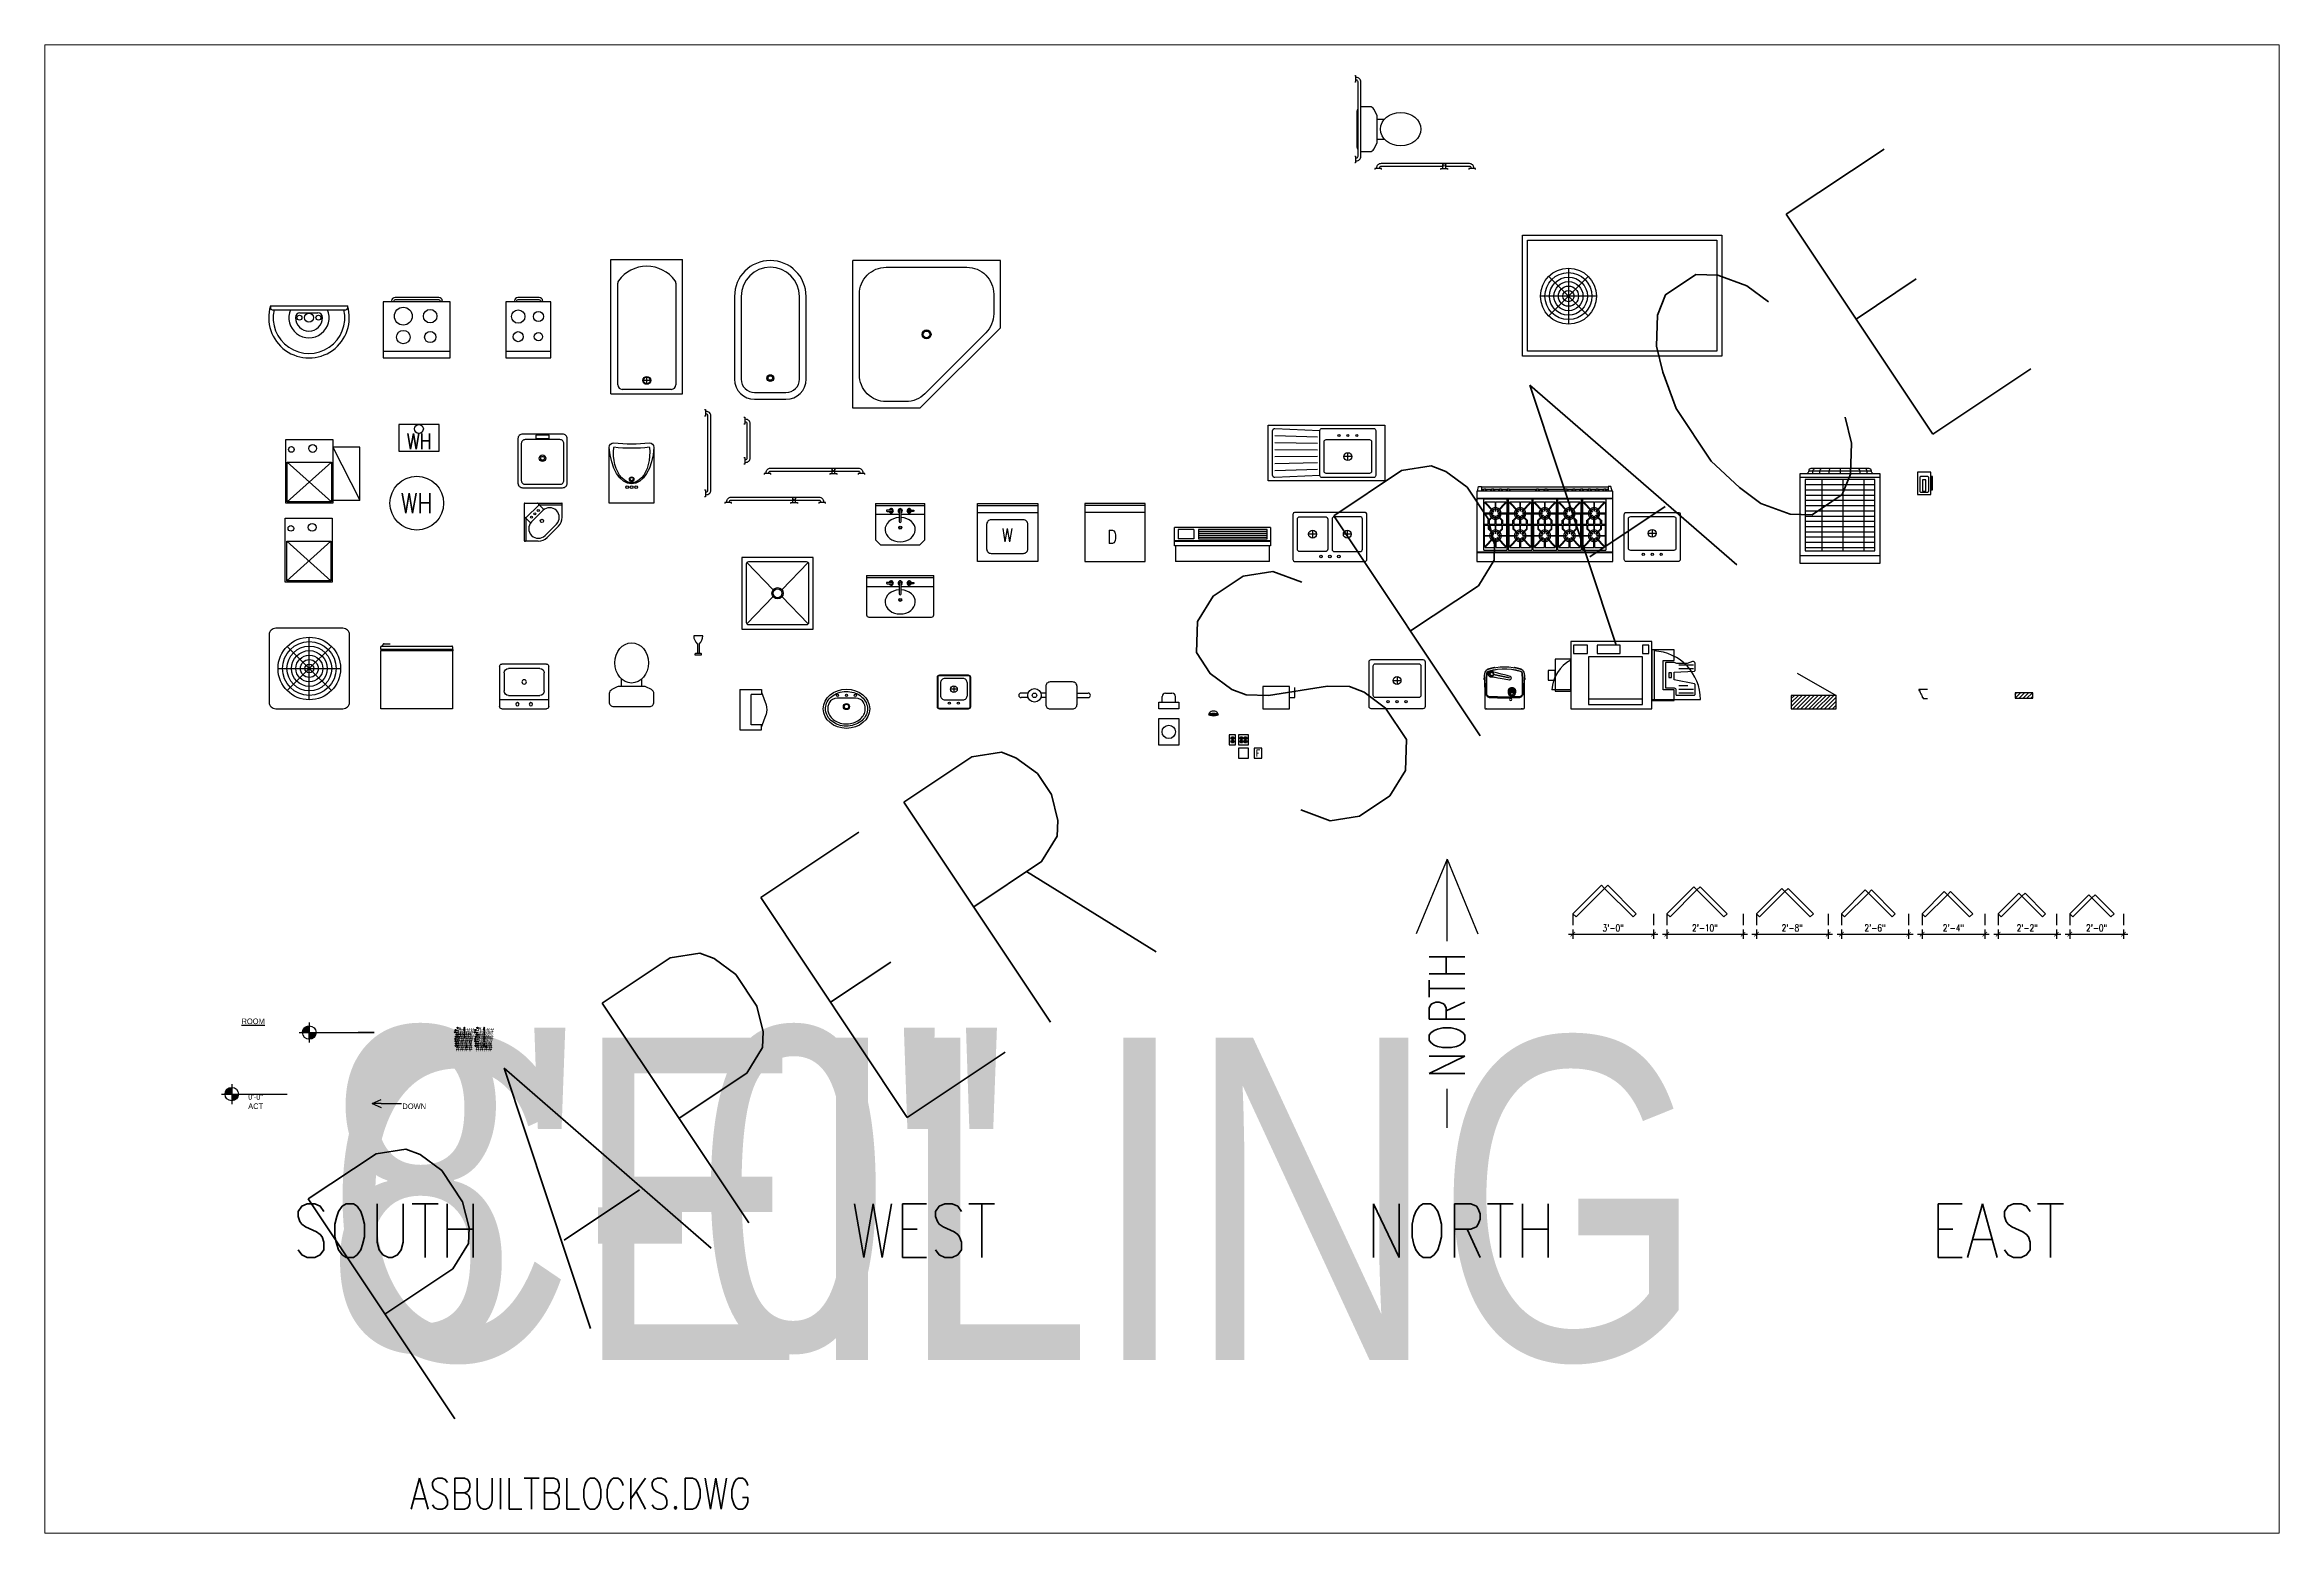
# Paper-space layout 'Layout1' of a CAD drawing. Header units: inches. Extents: x 0 to 35.9, y 0 to 23.9.
# The model-space entities are those that its viewports show. They can reach past a viewport. Long polylines and large blocks are cut down to what shows.
import ezdxf
from ezdxf.enums import TextEntityAlignment as Align

# ---------------------------------------------------------------- set-up
doc = ezdxf.new("R2018")
doc.units = ezdxf.units.IN
doc.header["$LTSCALE"] = 0.5
doc.header["$MEASUREMENT"] = 0
doc.layers.get('Defpoints').update_dxf_attribs({"color": 27})
for name, color, linetype in [('A-Anno-Note', 4, 'Continuous'), ('A-Anno-Titl', 4, 'Continuous'), ('A-Elev-Green', 3, 'Continuous'), ('AB-ANNO', 4, 'Continuous'), ('AB-DOOR', 1, 'Continuous'), ('AB-ELEC', 210, 'Continuous'), ('AB-FIXT', 1, 'Continuous')]:
    doc.layers.add(name, color=color, linetype=linetype)
doc.layers.add('G-Anno-Nplt', color=4, linetype='Continuous', plot=False)
doc.styles.add('Archstyle', font='romans.shx', dxfattribs={"width": 0.8, "height": 0.09375})
doc.styles.add('Arial', font='arial.ttf', dxfattribs={"width": 0.85})
doc.styles.add('RomanS', font='romans.shx')
doc.styles.get("Standard").update_dxf_attribs({"font": 'romans.shx', "width": 0.8})
doc.dimstyles.new('3-8', dxfattribs={"dimscale": 32, "dimtxt": 0.09375, "dimasz": 0.0625, "dimexe": 0.0625, "dimexo": 0.0625, "dimgap": 0.03125, "dimtad": 1, "dimdec": 4, "dimzin": 3, "dimdsep": 46, "dimlunit": 4, "dimtxsty": 'Standard', "dimblk": 'ARCHTICK', "dimcen": 0.09375, "dimdle": 0.0625, "dimclrd": 2, "dimclre": 2, "dimclrt": 256, "dimazin": 2, "dimtfac": 0.75, "dimtdec": 4, "dimtmove": 1, "dimatfit": 2, "dimfxl": 1, "dimfrac": 2, "dimtolj": 1, "dimtzin": 0, "dimarcsym": 0})

# ---------------------------------------------------------------- blocks, each defined once
blk = doc.blocks.new('DrawingName')
at = {"style": 'RomanS', "width": 0.8}
blk.add_attdef('FILENAME', text='', height=0.5, dxfattribs=at).set_placement((0, 0), align=Align.BOTTOM_LEFT)
blk = doc.blocks.new('PS_LABEL')
blk.add_blockref('DrawingName', (5.876, 0.237)).add_auto_attribs({'FILENAME': 'ASBUILTBLOCKS.DWG'})
at = {"width": 0.8}
blk.add_text('PAPER SPACE', height=4.25, rotation=33.667, dxfattribs=at).set_placement((17.968, 11.969), align=Align.MIDDLE_CENTER)
blk = doc.blocks.new('PL-Gas_Meter')
for p, q in [((-14.83, 7), (-18, 7)), ((-14.83, 5), (-18, 5)), ((-7, 7), (-9.17, 7)), ((-7, 5), (-9.17, 5)), ((7, 7), (12, 7)), ((7, 5), (12, 5))]:
    blk.add_line(p, q)
blk.add_lwpolyline([(-7, 10), (-7, 2, 0.414214), (-5, 0), (5, 0, 0.414214), (7, 2), (7, 10, 0.414214), (5, 12), (-5, 12, 0.414214)], format="xyb", close=True)
for radius in [3, 1]:
    blk.add_circle((-12, 6), radius)
for centre, start, end in [((-18, 6), 90, 270), ((12, 6), 270, 90)]:
    blk.add_arc(centre, 1, start, end)
blk = doc.blocks.new('RCU_5-ton')
for p, q in [((0, 4.01), (0, 31.99)), ((0, 18), (-9.89, 27.89)), ((0, 18), (9.89, 27.89)), ((-13.99, 18), (13.99, 18)), ((0, 18), (-9.89, 8.11)), ((0, 18), (9.89, 8.11))]:
    blk.add_line(p, q)
blk.add_lwpolyline([(-15, 0), (15, 0, 0.414214), (18, 3), (18, 33, 0.414214), (15, 36), (-15, 36, 0.414214), (-18, 33), (-18, 3, 0.414214)], format="xyb", close=True)
for radius in [13.99, 11.99, 9.99, 7.99, 5.99, 3.99, 1.99]:
    blk.add_circle((0, 18), radius)
blk = doc.blocks.new('MeterBase')
for p, q in [((-3, 3), (-3, 5.44)), ((-1.44, 7), (1.44, 7)), ((3, 3), (3, 5.44))]:
    blk.add_line(p, q)
blk.add_lwpolyline([(-4.5, 0), (-4.5, 3), (4.5, 3), (4.5, 0)], close=True)
for centre, start, end in [((-1.44, 5.44), 90, 180), ((1.44, 5.44), 0, 90)]:
    blk.add_arc(centre, 1.56, start, end)
blk = doc.blocks.new('W-C')
for p, q in [((-4.5, 10), (-4.5, 13.3)), ((4.5, 10), (4.5, 13.3))]:
    blk.add_line(p, q)
blk.add_lwpolyline([(5.53, 10), (-5.53, 10, 0.116434), (-6.42, 9.79), (-8.89, 8.55, 0.284079), (-10, 6.76), (-10, 3, 0.414214), (-8, 1), (8, 1, 0.414214), (10, 3), (10, 6.76, 0.284079), (8.89, 8.55), (6.42, 9.79, 0.116434)], format="xyb", close=True)
blk.add_ellipse((0, 20.5), major_axis=(0, 9), ratio=0.833333)
blk = doc.blocks.new('SK-RES1')
for p, q in [((-10, 20), (10, 20)), ((-11, 1), (-11, 19)), ((-9, 8), (-9, 16)), ((-7, 18), (7, 18)), ((9, 16), (9, 8)), ((11, 19), (11, 1)), ((-11, 4), (11, 4)), ((10, 0), (-10, 0)), ((7, 6), (-7, 6))]:
    blk.add_line(p, q)
for centre, radius in [((0, 12), 1), ((-3, 2), 0.75), ((3, 2), 0.75)]:
    blk.add_circle(centre, radius)
for centre, radius, start, end in [((-10, 19), 1, 90, 180), ((10, 19), 1, 0, 90), ((-7, 16), 2, 90, 180), ((7, 16), 2, 0, 90), ((-10, 1), 1, 180, 270), ((-7, 8), 2, 180, 270), ((7, 8), 2, 270, 0), ((10, 1), 1, 270, 0)]:
    blk.add_arc(centre, radius, start, end)
blk = doc.blocks.new('FDISC30_4')
for p, q in [((6, 5), (8.25, 5)), ((8.25, 5), (8.25, 9.5))]:
    blk.add_line(p, q)
blk.add_lwpolyline([(6, 10), (-6, 10), (-6, 0), (6, 0)], close=True)
blk = doc.blocks.new('PL-Sink_sgl_15x15')
for p, q in [((0, 10.25), (0, 7.25)), ((1.5, 8.75), (-1.5, 8.75))]:
    blk.add_line(p, q)
for points in [[(7.5, 14, 0.414214), (6.5, 15), (-6.5, 15, 0.414214), (-7.5, 14), (-7.5, 1, 0.414214), (-6.5, 0), (6.5, 0, 0.414214), (7.5, 1)], [(7.25, 14, 0.414214), (6.5, 14.75), (-6.5, 14.75, 0.414214), (-7.25, 14), (-7.25, 1, 0.414214), (-6.5, 0.25), (6.5, 0.25, 0.414214), (7.25, 1)], [(-4, 13.5, 0.414214), (-6, 11.5), (-6, 6, 0.414214), (-4, 4), (4, 4, 0.414214), (6, 6), (6, 11.5, 0.414214), (4, 13.5)]]:
    blk.add_lwpolyline(points, format="xyb", close=True)
for centre, radius in [((0, 8.75), 1.5), ((-2, 2.5), 0.5), ((2, 2.5), 0.5)]:
    blk.add_circle(centre, radius)
blk = doc.blocks.new('PL-OvalLav1')
blk.add_lwpolyline([(7.72, 2.61, 0.279043), (4.18, 4.75), (-4.18, 4.75, 0.279185), (-7.72, 2.6)], format="xyb")
for centre, radius in [((-4, 6), 0.5), ((0, 1), 1.38), ((0, 1), 1), ((0, 5.97), 0.5), ((4, 6), 0.5)]:
    blk.add_circle(centre, radius)
blk.add_ellipse((0, 0), major_axis=(-10.38, 0), ratio=0.843373)
for points, knots in [([(-9.38, 0), (-9.38, -0.63), (-9.28, -1.26), (-8.82, -2.79), (-8.33, -3.67), (-6.99, -5.25), (-6.14, -5.93), (-4.17, -7.01), (-3.05, -7.39), (-0.73, -7.79), (0.48, -7.8), (2.82, -7.46), (3.94, -7.1), (5.95, -6.07), (6.82, -5.4), (8.21, -3.85), (8.73, -2.98), (9.34, -1.15), (9.44, -0.2), (9.22, 1.68), (8.9, 2.6), (7.87, 4.31), (7.16, 5.09), (5.42, 6.4), (4.39, 6.91), (2.17, 7.6), (0.98, 7.77), (-1.39, 7.73), (-2.57, 7.52), (-4.75, 6.75), (-5.75, 6.19), (-7.42, 4.83), (-8.09, 4.03), (-9.03, 2.29), (-9.3, 1.35), (-9.37, 0.27), (-9.38, 0.14), (-9.38, 0)], [0, 0, 0, 0, 0.249831, 0.249831, 0.623512, 0.623512, 0.997194, 0.997194, 1.370875, 1.370875, 1.744556, 1.744556, 2.118238, 2.118238, 2.491919, 2.491919, 2.8656, 2.8656, 3.239282, 3.239282, 3.612963, 3.612963, 3.986645, 3.986645, 4.360326, 4.360326, 4.734007, 4.734007, 5.107689, 5.107689, 5.48137, 5.48137, 5.855051, 5.855051, 6.228733, 6.228733, 6.283185, 6.283185, 6.283185, 6.283185]), ([(-7.72, 2.6), (-7.99, 2.09), (-8.18, 1.55), (-8.34, 0.67), (-8.38, 0.33), (-8.38, 0), (-8.38, -0.58), (-8.28, -1.17), (-7.84, -2.48), (-7.42, -3.22), (-6.29, -4.51), (-5.58, -5.09), (-3.94, -6), (-3.01, -6.35), (-1.06, -6.75), (-0.03, -6.8), (1.98, -6.61), (2.96, -6.36), (4.74, -5.61), (5.54, -5.11), (6.86, -3.94), (7.37, -3.28), (8.1, -1.87), (8.31, -1.13), (8.42, 0.48), (8.28, 1.35), (7.86, 2.32), (7.79, 2.46), (7.72, 2.61)], [5.867789, 5.867789, 5.867789, 5.867789, 6.125691, 6.125691, 6.283185, 6.283185, 6.283185, 6.557026, 6.557026, 6.918261, 6.918261, 7.267709, 7.267709, 7.617158, 7.617158, 7.966606, 7.966606, 8.316054, 8.316054, 8.665502, 8.665502, 9.01495, 9.01495, 9.364398, 9.364398, 9.770148, 9.770148, 9.840409, 9.840409, 9.840409, 9.840409])]:
    blk.add_open_spline(points, degree=3, knots=knots)
blk = doc.blocks.new('PL-Fridge_32')
for p, q in [((-16, 26.5), (-16, 27.75)), ((16, 26.5), (-16, 26.5)), ((-16, 26), (16, 26)), ((-16, 0), (-16, 26)), ((-15.73, 28), (15.73, 28)), ((-15.11, 28), (-15.11, 28.5)), ((-14.58, 29), (-11.93, 29)), ((16, 27.75), (16, 26.5)), ((16, 26), (16, 0)), ((16, 0), (-16, 0))]:
    blk.add_line(p, q)
for centre, major_axis, start_param, end_param in [((-15.73, 27.75), (0.266, 0), 1.570796, 3.141593), ((-16, 26.25), (0.266, 0), -1.570796, 1.570796), ((-14.58, 28.5), (0.531, 0), 1.570796, 3.141593), ((15.73, 27.75), (0.266, 0), 0, 1.570796)]:
    blk.add_ellipse(centre, major_axis=major_axis, ratio=0.941176, start_param=start_param, end_param=end_param)
blk.add_ellipse((16, 26.25), major_axis=(-0.266, 0), ratio=0.941176)
blk = doc.blocks.new('PL_Trane_XR95_TUH1C')
for p, q in [((10.5, 25.06), (22.5, 1.31)), ((9.88, 18.25), (-9.87, 0.62)), ((-9.87, 18.25), (9.88, 0.62))]:
    blk.add_line(p, q)
for points in [[(10.5, 0), (-10.5, 0), (-10.5, 28.5), (10.5, 28.5)], [(10.5, 1.31), (22.5, 1.31), (22.5, 25.06), (10.5, 25.06)], [(9.88, 0.62), (-9.87, 0.62), (-9.87, 18.25), (9.88, 18.25)]]:
    blk.add_lwpolyline(points, close=True)
for centre, radius in [((-8, 24), 1.25), ((1.5, 24.44), 1.75)]:
    blk.add_circle(centre, radius)
blk = doc.blocks.new('KJG Datum')
h = blk.add_hatch()
h.set_pattern_fill('_USER', color=256, scale=0.010667, angle=-90, style=0, pattern_type=0)
h.set_pattern_definition([(270, (0, 0), (0.01066667, -2e-18), [])])
h.paths.add_polyline_path([(0, 0), (0, 0.67, 0.414214), (-0.67, 0)])
h.paths.add_polyline_path([(0.67, 0), (0, 0), (0, -0.67, 0.414214)])
for p, q in [((-1, 0), (1, 0)), ((0, 1), (0, -1)), ((0, 0), (0.67, 0)), ((0, 0), (0.67, 0))]:
    blk.add_line(p, q)
blk.add_circle((0, 0), 0.667)
blk = doc.blocks.new('*U24')
blk.add_lwpolyline([(0.07, 0), (0.603, 0), (0.454, 0), (0.454, 0)])
at = {"xscale": 0.09375, "yscale": 0.09375, "zscale": 0.09375}
blk.add_blockref('KJG Datum', (0, 0), dxfattribs=at)
at = {"lineweight": 30, "width": 0.8, "flags": 104}
blk.add_attdef('ELEVATION', text='', height=0.0938, dxfattribs=at).set_placement((0.146, 0.046), align=Align.BOTTOM_LEFT)
blk.add_attdef('ELEV_DESC', text='', height=0.0938, dxfattribs=at).set_placement((0.146, -0.046), align=Align.TOP_LEFT)
blk = doc.blocks.new('PL-URINAL')
for p, q in [((0.4, 9), (0.4, -9)), ((0.4, 9), (10, 9)), ((5.37, -6.75), (5.37, 6.75)), ((10, 6.75), (5.37, 6.75)), ((10, 9), (10, 6.75)), ((10, 7.87), (12.05, 2.12)), ((0.4, -9), (10, -9)), ((10, -6.75), (5.37, -6.75)), ((10, -7.87), (12.05, -2.12)), ((10, -9), (10, -6.75))]:
    blk.add_line(p, q)
at = {"extrusion": (0, 0, -1)}
blk.add_ellipse((9.41, 0), major_axis=(0, 4.5), ratio=0.666667, start_param=1.07919, end_param=2.062403, dxfattribs=at)
blk = doc.blocks.new('PL-Sink_Sgl-25x22')
for p, q in [((-1.75, 12.625), (1.75, 12.625)), ((0, 14.375), (0, 10.875))]:
    blk.add_line(p, q)
for points in [[(11.5, 0), (-11.5, 0, -0.41421356), (-12.5, 1), (-12.5, 21, -0.41421356), (-11.5, 22), (11.5, 22, -0.41421356), (12.5, 21), (12.5, 1, -0.41421356)], [(9.625, 5), (-9.625, 5, -0.41421356), (-10.625, 6), (-10.625, 19.125, -0.41421356), (-9.625, 20.125), (9.625, 20.125, -0.41421356), (10.625, 19.125), (10.625, 6, -0.41421356)]]:
    blk.add_lwpolyline(points, format="xyb", close=True)
for centre, radius in [((0, 12.625), 1.75), ((-4, 3.1875), 0.5), ((0, 3.1875), 0.5), ((4, 3.1875), 0.5)]:
    blk.add_circle(centre, radius)
blk = doc.blocks.new('PL-DrinkFount4')
at = {"ltscale": 0.5}
for p, q in [((-9.1, 13.04), (-8.85, 15.86)), ((-9.1, 13.04), (-8.81, 12.68)), ((-8.81, 15.87), (-8.85, 15.86)), ((-7.61, 17.66), (-7.63, 17.44)), ((-4.56, 18.46), (-7.57, 17.71)), ((-4.86, 15.31), (2.19, 13.81)), ((2.19, 13.79), (-4.86, 15.29)), ((-4.5, 18.43), (-4.39, 18.24)), ((2.19, 13.81), (2.19, 13.81)), ((2.19, 13.81), (2.19, 13.81)), ((4.5, 18.43), (4.39, 18.24)), ((7.57, 17.71), (4.56, 18.46)), ((7.61, 17.66), (7.63, 17.44)), ((8.81, 15.87), (8.85, 15.86)), ((8.81, 12.68), (9.1, 13.04)), ((8.85, 15.86), (9.1, 13.04)), ((-7.94, 0), (-7.97, 0.03)), ((-7.94, 0), (-7.49, 0)), ((-7.46, 0.03), (-7.49, 0)), ((-0.28, 0), (-0.31, 0.03)), ((-0.28, 0), (0.28, 0)), ((0.28, 0), (0.31, 0.03)), ((1.72, 7.38), (1.72, 7.92)), ((2.22, 7.91), (2.22, 7.38)), ((2.48, 8.39), (2.48, 7.98)), ((2.48, 7.67), (2.48, 7.28)), ((2.7, 7.98), (2.7, 8.39)), ((2.7, 7.28), (2.7, 7.67)), ((2.84, 8.59), (2.84, 8.18)), ((2.84, 7.88), (2.84, 7.2)), ((3.06, 8.18), (3.06, 8.59)), ((3.06, 7.2), (3.06, 7.88)), ((3.2, 8.66), (3.2, 8.25)), ((3.2, 7.94), (3.2, 7.72)), ((3.42, 8.66), (3.42, 8.25)), ((3.42, 7.72), (3.42, 7.94)), ((3.56, 8.59), (3.56, 8.18)), ((3.56, 7.88), (3.56, 7.2)), ((3.78, 8.18), (3.78, 8.59)), ((3.78, 7.2), (3.78, 7.88)), ((3.92, 8.39), (3.92, 7.98)), ((3.92, 7.67), (3.92, 7.28)), ((4.14, 8.39), (4.14, 7.98)), ((4.14, 7.28), (4.14, 7.67)), ((4.41, 7.38), (4.41, 7.93)), ((4.91, 7.96), (4.91, 7.38)), ((7.46, 0.03), (7.49, 0)), ((7.97, 0.03), (7.94, 0)), ((7.94, 0), (7.49, 0))]:
    blk.add_line(p, q, dxfattribs=at)
for p, q in [((-8.81, 9.67), (-8.81, 15.92)), ((-6.35, 15.37), (-6.24, 15.86)), ((-6.14, 14.95), (-6.12, 14.95)), ((-5.35, 14.78), (-6.08, 14.93)), ((-5.88, 16.16), (-5.82, 16.16)), ((-5.82, 16.16), (-5.86, 16.16)), ((-5.07, 16), (-5.82, 16.16)), ((-5.81, 14.88), (-5.81, 14.88)), ((-5.81, 14.88), (-5.81, 14.88)), ((-5.7, 14.85), (-5.61, 14.84)), ((-5.35, 14.78), (-5.61, 14.84)), ((-5.55, 16.1), (-5.55, 16.1)), ((-5.55, 16.1), (-5.55, 16.1)), ((-5.35, 16.06), (-5.44, 16.08)), ((-5.35, 16.06), (-5.07, 16)), ((-5.35, 14.78), (-5.33, 14.77)), ((-5.29, 14.77), (-5.33, 14.77)), ((-5.26, 14.77), (-5.23, 14.78)), ((-5.23, 14.78), (-5.23, 14.78)), ((-5.23, 14.78), (-5.22, 14.78)), ((-5.23, 14.78), (-5.23, 14.78)), ((-5.22, 14.78), (-5.22, 14.79)), ((-5.22, 14.79), (-5.21, 14.79)), ((-5.2, 14.82), (-5.21, 14.81)), ((-5.21, 14.79), (-5.21, 14.79)), ((-5.21, 14.79), (-5.21, 14.79)), ((-5.2, 14.81), (-5.2, 14.81)), ((-5.13, 14.87), (-5.14, 14.86)), ((-5.01, 15.09), (-4.9, 15.58)), ((-4.97, 15.95), (-4.98, 15.95)), ((-4.98, 15.95), (-4.98, 15.95)), ((-4.98, 15.95), (-4.98, 15.95)), ((-4.97, 15.94), (-4.97, 15.95)), ((-4.96, 15.93), (-4.97, 15.94)), ((-4.97, 15.94), (-4.97, 15.94)), ((-4.97, 15.93), (-4.97, 15.94)), ((-4.97, 15.91), (-4.96, 15.92)), ((-4.96, 15.93), (-4.96, 15.93)), ((-4.93, 15.84), (-4.92, 15.83)), ((-4.93, 15.84), (-4.92, 15.83)), ((7.05, 16.76), (7.05, 16.75)), ((8.81, 15.92), (8.81, 9.67)), ((-8.81, 9.52), (-8.81, 0.09)), ((-8.79, 9.62), (-8.79, 9.57)), ((-8.6, 0.05), (-8.78, 0.05)), ((-8.5, 0.03), (8.5, 0.03)), ((8.78, 0.05), (8.61, 0.05)), ((8.79, 9.57), (8.79, 9.62)), ((8.81, 9.52), (8.81, 0.09)), ((8.84, 9.62), (8.84, 9.57))]:
    blk.add_line(p, q)
at = {"ltscale": 0.5, "flags": 128}
for points in [[(6.35, 4.86), (3.18, 4.81), (0, 4.8), (-3.18, 4.81), (-6.35, 4.86), (-6.66, 4.89), (-6.98, 4.99), (-7.28, 5.15), (-7.56, 5.36), (-7.8, 5.63), (-7.99, 5.95), (-8.12, 6.29), (-8.19, 6.64), (-8.21, 6.98), (-8.13, 10.06), (-8.01, 13.07), (-7.91, 15.79), (-7.88, 16.01), (-7.8, 16.23), (-7.68, 16.44), (-7.5, 16.61), (-7.3, 16.75), (-7.08, 16.84), (-5.11, 17.37), (-3.08, 17.73), (-1.03, 17.91), (1.03, 17.91), (3.08, 17.73), (5.11, 17.37), (7.08, 16.84), (7.3, 16.75), (7.5, 16.61), (7.68, 16.44), (7.8, 16.23), (7.88, 16.01), (7.91, 15.79), (8.01, 13.07), (8.13, 10.06), (8.21, 6.98), (8.19, 6.64), (8.12, 6.29), (7.99, 5.95), (7.8, 5.63), (7.56, 5.36), (7.28, 5.15), (6.98, 4.99), (6.66, 4.89)], [(-7.94, 6.97), (-7.9, 10.04), (-7.85, 13.06), (-7.78, 15.78), (-7.76, 15.97), (-7.69, 16.17), (-7.58, 16.37), (-7.43, 16.54), (-7.25, 16.67), (-7.05, 16.76), (-5.09, 17.29), (-3.07, 17.64), (-1.03, 17.82), (1.03, 17.82), (3.07, 17.64), (5.09, 17.29), (7.05, 16.76), (7.25, 16.67), (7.43, 16.54), (7.58, 16.37), (7.69, 16.17), (7.76, 15.97), (7.78, 15.78), (7.85, 13.06), (7.9, 10.04), (7.94, 6.97), (7.92, 6.67), (7.84, 6.37), (7.7, 6.1), (7.51, 5.86), (7.29, 5.66), (7.05, 5.51), (6.81, 5.41), (6.56, 5.35), (6.31, 5.32), (3.16, 5.28), (0, 5.26), (-3.16, 5.28), (-6.31, 5.32), (-6.56, 5.35), (-6.81, 5.41), (-7.05, 5.51), (-7.29, 5.66), (-7.51, 5.86), (-7.7, 6.1), (-7.84, 6.37), (-7.92, 6.67)]]:
    blk.add_lwpolyline(points, close=True, dxfattribs=at)
for points in [[(-4.99, 16.37), (-5.06, 16.46), (-5.14, 16.53), (-5.22, 16.6), (-5.31, 16.66), (-5.4, 16.71), (-5.49, 16.76), (-5.59, 16.79), (-5.68, 16.82), (-5.78, 16.84), (-5.89, 16.85), (-6, 16.85), (-6.11, 16.85), (-6.24, 16.83), (-6.36, 16.8), (-6.49, 16.75), (-6.61, 16.69), (-6.73, 16.62), (-6.84, 16.53), (-6.99, 16.38), (-7.13, 16.18), (-7.23, 15.94), (-7.28, 15.68), (-7.28, 15.44), (-7.25, 15.27), (-7.19, 15.09), (-7.11, 14.92), (-7, 14.75), (-6.85, 14.59), (-6.67, 14.46), (-6.47, 14.35), (-6.23, 14.28), (-5.98, 14.26), (-5.71, 14.29)], [(-5.49, 14.81), (-5.61, 14.74), (-5.8, 14.68), (-6.01, 14.67), (-6.21, 14.72), (-6.4, 14.81), (-6.57, 14.94), (-6.69, 15.12), (-6.77, 15.31), (-6.8, 15.52), (-6.78, 15.73), (-6.71, 15.93), (-6.59, 16.11), (-6.44, 16.25), (-6.25, 16.35), (-6.05, 16.4), (-5.84, 16.4), (-5.64, 16.36), (-5.46, 16.27), (-5.3, 16.14), (-5.23, 16.03)], [(-5.71, 14.29), (-5.66, 14.31), (-5.61, 14.32), (-5.56, 14.34)], [(-5.56, 14.34), (-5.51, 14.35), (-5.44, 14.35), (-5.37, 14.34), (-5.3, 14.33), (-5.23, 14.32)], [(-5.23, 14.32), (-4.86, 14.24), (-4.53, 14.17), (-4.23, 14.11)], [(-4.78, 16.29), (-4.82, 16.3), (-4.86, 16.31), (-4.89, 16.32), (-4.93, 16.34), (-4.96, 16.35), (-4.99, 16.37)], [(-4.23, 14.11), (-3.05, 13.88), (-1.99, 13.68), (-1.04, 13.51), (-0.16, 13.36), (0.65, 13.22), (1.44, 13.1), (2.22, 12.99), (2.39, 12.99), (2.56, 13.02), (2.71, 13.09), (2.85, 13.21), (2.96, 13.35), (3.03, 13.52), (3.06, 13.7), (3.05, 13.89), (2.99, 14.06), (2.9, 14.22), (2.78, 14.35), (2.64, 14.44), (2.49, 14.5), (1.26, 14.85), (-0.03, 15.18), (-1.43, 15.53), (-3, 15.89), (-4.78, 16.29)], [(2.19, 13.81), (2.19, 13.81), (2.2, 13.81), (2.2, 13.81), (2.2, 13.81), (2.2, 13.81), (2.2, 13.8), (2.2, 13.8), (2.2, 13.8), (2.2, 13.79), (2.19, 13.79), (2.19, 13.79), (2.19, 13.79), (2.19, 13.79)]]:
    blk.add_lwpolyline(points, dxfattribs=at)
for points in [[(-6.57, 15.68), (-6.58, 15.64), (-6.58, 15.59), (-6.59, 15.55), (-6.59, 15.5), (-6.59, 15.46)], [(-6.59, 15.46), (-6.58, 15.38), (-6.55, 15.31), (-6.52, 15.24), (-6.48, 15.18), (-6.44, 15.13), (-6.4, 15.09), (-6.36, 15.06), (-6.33, 15.04), (-6.31, 15.02), (-6.3, 15.02), (-6.28, 15.01), (-6.27, 15), (-6.26, 15)], [(-6.5, 15.88), (-6.51, 15.85), (-6.53, 15.8), (-6.55, 15.76), (-6.56, 15.72), (-6.57, 15.68)], [(-6.01, 16.17), (-6.03, 16.17), (-6.04, 16.17), (-6.05, 16.17), (-6.07, 16.17), (-6.1, 16.17), (-6.14, 16.16), (-6.19, 16.15), (-6.24, 16.13), (-6.29, 16.1), (-6.35, 16.06), (-6.41, 16.01), (-6.46, 15.95), (-6.5, 15.88)], [(-6.35, 15.37), (-6.35, 15.31), (-6.35, 15.24), (-6.34, 15.18), (-6.32, 15.12), (-6.28, 15.07), (-6.24, 15.02), (-6.19, 14.98), (-6.14, 14.95)], [(-6.08, 14.93), (-6.14, 14.95), (-6.19, 14.98), (-6.24, 15.02), (-6.28, 15.07), (-6.32, 15.12), (-6.34, 15.18), (-6.35, 15.24), (-6.35, 15.31), (-6.35, 15.37)], [(-6.26, 15), (-6.25, 14.99), (-6.23, 14.99), (-6.22, 14.98), (-6.2, 14.98), (-6.19, 14.97)], [(-6.24, 15.86), (-6.22, 15.93), (-6.2, 15.98), (-6.16, 16.04), (-6.11, 16.08), (-6.06, 16.12), (-6, 16.14), (-5.94, 16.16), (-5.88, 16.16)], [(-5.86, 16.16), (-5.88, 16.16), (-5.94, 16.16), (-6, 16.14), (-6.06, 16.12), (-6.11, 16.08), (-6.16, 16.04), (-6.2, 15.98), (-6.22, 15.93), (-6.24, 15.86)], [(-6.24, 14.99), (-6.22, 14.98), (-6.18, 14.97)], [(-6.19, 14.97), (-6.17, 14.96), (-6.15, 14.95), (-6.12, 14.95)], [(-6.08, 14.93), (-6.15, 14.95), (-6.18, 14.97)], [(-5.92, 16.17), (-5.94, 16.17), (-5.96, 16.17), (-5.97, 16.17), (-5.99, 16.17), (-6, 16.17), (-6.01, 16.17)], [(-5.93, 16.17), (-5.97, 16.17), (-5.99, 16.17)], [(-5.93, 16.17), (-5.89, 16.17), (-5.86, 16.16)], [(-5.86, 16.16), (-5.88, 16.16), (-5.9, 16.17), (-5.92, 16.17)], [(-5.33, 14.77), (-5.29, 14.77), (-5.26, 14.77)], [(-5.23, 14.78), (-5.26, 14.77), (-5.29, 14.77)], [(-5.22, 14.79), (-5.22, 14.78), (-5.23, 14.78)], [(-5.21, 14.81), (-5.21, 14.81), (-5.21, 14.8), (-5.22, 14.8), (-5.22, 14.8), (-5.22, 14.8), (-5.22, 14.79), (-5.22, 14.79), (-5.21, 14.79)], [(-5.21, 14.79), (-5.21, 14.79), (-5.21, 14.79), (-5.21, 14.79), (-5.21, 14.79), (-5.21, 14.79), (-5.21, 14.79), (-5.21, 14.79), (-5.22, 14.79), (-5.22, 14.79)], [(-5.21, 14.79), (-5.2, 14.79), (-5.2, 14.8), (-5.2, 14.81), (-5.2, 14.81)], [(-5.21, 14.81), (-5.21, 14.81), (-5.21, 14.81), (-5.21, 14.81), (-5.2, 14.81)], [(-5.2, 14.81), (-5.2, 14.81), (-5.21, 14.8), (-5.21, 14.8), (-5.21, 14.79)], [(-5.2, 14.81), (-5.2, 14.81), (-5.2, 14.8), (-5.21, 14.8), (-5.21, 14.79)], [(-5.13, 14.87), (-5.15, 14.86), (-5.16, 14.85), (-5.18, 14.84), (-5.19, 14.83), (-5.2, 14.82), (-5.2, 14.82)], [(-5.2, 14.81), (-5.2, 14.81), (-5.2, 14.82), (-5.2, 14.82), (-5.19, 14.82), (-5.19, 14.83), (-5.18, 14.83)], [(-5.18, 14.83), (-5.18, 14.84), (-5.17, 14.84), (-5.16, 14.85), (-5.15, 14.85), (-5.15, 14.86), (-5.14, 14.86)], [(-5.01, 15.09), (-5.02, 15.05), (-5.03, 15.02), (-5.04, 14.99), (-5.05, 14.97), (-5.07, 14.94), (-5.08, 14.92), (-5.09, 14.9), (-5.11, 14.89), (-5.13, 14.87)], [(-4.98, 15.95), (-5.01, 15.97), (-5.04, 15.99), (-5.07, 16)], [(-5.07, 16), (-5.04, 15.99), (-5.01, 15.97), (-4.98, 15.95)], [(-5.03, 15.01), (-4.99, 15.05), (-4.94, 15.13), (-4.92, 15.18)], [(-4.89, 15.21), (-4.92, 15.17), (-4.96, 15.13), (-5, 15.1), (-5, 15.1)], [(-4.98, 15.95), (-4.98, 15.95), (-4.97, 15.94)], [(-4.97, 15.94), (-4.97, 15.94), (-4.97, 15.94), (-4.98, 15.93), (-4.98, 15.93), (-4.98, 15.93), (-4.98, 15.93), (-4.98, 15.93), (-4.98, 15.93), (-4.98, 15.92), (-4.98, 15.92), (-4.97, 15.92), (-4.97, 15.91)], [(-4.97, 15.91), (-4.97, 15.92), (-4.97, 15.92), (-4.97, 15.93), (-4.97, 15.94)], [(-4.97, 15.94), (-4.97, 15.94), (-4.97, 15.94), (-4.97, 15.94), (-4.97, 15.94), (-4.97, 15.94), (-4.97, 15.94), (-4.97, 15.93), (-4.97, 15.93), (-4.97, 15.93)], [(-4.97, 15.91), (-4.97, 15.92), (-4.97, 15.92), (-4.97, 15.93), (-4.97, 15.93)], [(-4.97, 15.91), (-4.97, 15.91), (-4.97, 15.92), (-4.97, 15.92), (-4.97, 15.92)], [(-4.97, 15.91), (-4.97, 15.91), (-4.97, 15.9), (-4.96, 15.89), (-4.96, 15.89), (-4.95, 15.88), (-4.95, 15.87), (-4.94, 15.86), (-4.93, 15.84)], [(-4.93, 15.84), (-4.93, 15.84), (-4.94, 15.85), (-4.94, 15.86), (-4.95, 15.87), (-4.95, 15.88), (-4.96, 15.88), (-4.96, 15.89), (-4.96, 15.9), (-4.96, 15.9), (-4.97, 15.91), (-4.97, 15.91)], [(-4.96, 15.92), (-4.96, 15.92), (-4.96, 15.93)], [(-4.92, 15.83), (-4.92, 15.81), (-4.91, 15.78), (-4.9, 15.76), (-4.9, 15.74), (-4.89, 15.71), (-4.89, 15.68), (-4.89, 15.65), (-4.9, 15.62), (-4.9, 15.58)], [(-4.85, 15.42), (-4.86, 15.47), (-4.88, 15.52), (-4.9, 15.57), (-4.9, 15.57)], [(-4.86, 15.46), (-4.86, 15.51), (-4.87, 15.61), (-4.89, 15.67)], [(-4.85, 15.31), (-4.87, 15.26), (-4.89, 15.21)], [(-4.85, 15.31), (-4.85, 15.37), (-4.85, 15.42)]]:
    blk.add_lwpolyline(points)
at = {"ltscale": 0.5}
blk.add_circle((3.31, 7.38), 0.0935, dxfattribs=at)
for centre, radius, start, end in [((-7.25, 15.92), 1.56, 107.9695, 180), ((0, -6.43), 25.06, 72.0305, 107.9695), ((7.25, 15.92), 1.56, 0, 72.0305), ((-8.75, 9.67), 0.0625, 180, 270), ((-8.75, 9.52), 0.0625, 90, 180), ((-8.78, 0.09), 0.03, 180, 270), ((-8.5, 0.28), 0.25, 180.00011, 270.00025), ((8.5, 0.28), 0.25, 270, 359.99989), ((8.75, 9.67), 0.0625, 270, 0), ((8.75, 9.52), 0.0625, 0, 90), ((8.78, 0.09), 0.03, 270, 0), ((8.87, 9.67), 0.0625, 180, 270), ((8.88, 9.52), 0.0625, 90, 180)]:
    blk.add_arc(centre, radius, start, end)
for centre, radius, start, end in [((-7.55, 17.65), 0.06, 104, 174), ((-4.55, 18.4), 0.06, 29, 104), ((4.55, 18.4), 0.06, 76, 151), ((7.55, 17.65), 0.06, 6, 76), ((3.31, 7.38), 1.73, 156.71278, 22.9329), ((3.31, 7.38), 1.63, 168.34953, 11.65029), ((3.31, 7.38), 1.59, 180, 0), ((3.31, 7.38), 1.09, 180, 0), ((2.72, 4.15), 0.5, 180.00004, 179.81752), ((2.59, 8.39), 0.109, 0, 180), ((2.59, 7.98), 0.109, 180, 0), ((2.59, 7.67), 0.109, 0, 180), ((2.59, 7.28), 0.109, 180, 0), ((2.95, 8.59), 0.109, 0, 180), ((2.95, 8.18), 0.109, 180, 0), ((2.95, 7.88), 0.109, 0, 180), ((2.95, 7.2), 0.109, 180, 0), ((3.31, 8.66), 0.109, 0, 180), ((3.31, 8.25), 0.109, 180, 0), ((3.31, 7.94), 0.109, 0, 180), ((3.31, 7.72), 0.109, 180, 0), ((3.67, 8.59), 0.109, 0, 180), ((3.67, 8.18), 0.109, 180, 0), ((3.67, 7.88), 0.109, 0, 180), ((3.67, 7.2), 0.109, 180, 0), ((4.03, 8.39), 0.109, 0, 180), ((4.03, 7.98), 0.109, 180, 0), ((4.03, 7.67), 0.109, 0, 180), ((4.03, 7.28), 0.109, 180, 0)]:
    blk.add_arc(centre, radius, start, end, dxfattribs=at)
for points in [[(1.72, 7.92), (1.72, 8.01), (1.73, 8.1), (1.75, 8.2)], [(1.75, 8.2), (1.78, 8.35), (1.82, 8.48), (1.87, 8.59), (1.92, 8.69), (1.97, 8.78)], [(1.97, 8.78), (2.02, 8.84), (2.07, 8.91), (2.13, 8.98), (2.19, 9.04), (2.24, 9.09), (2.29, 9.14), (2.33, 9.17)], [(2.3, 8.29), (2.25, 8.17), (2.23, 8.04), (2.22, 7.91)], [(2.4, 8.47), (2.36, 8.42), (2.33, 8.36), (2.3, 8.29)], [(2.33, 9.17), (2.52, 9.29), (2.71, 9.39), (2.92, 9.46), (3.14, 9.5), (3.36, 9.51), (3.58, 9.49), (3.8, 9.44)], [(2.84, 8.84), (2.78, 8.81), (2.72, 8.78), (2.65, 8.73), (2.58, 8.68), (2.52, 8.62), (2.45, 8.55), (2.4, 8.47)], [(3.58, 8.91), (3.43, 8.94), (3.29, 8.94), (3.15, 8.93), (3.03, 8.91), (2.93, 8.88), (2.84, 8.84)], [(4.06, 8.67), (4.02, 8.7), (3.98, 8.73), (3.93, 8.76), (3.88, 8.79), (3.82, 8.82), (3.75, 8.85), (3.67, 8.88), (3.58, 8.91)], [(3.8, 9.44), (3.89, 9.4), (3.97, 9.37), (4.04, 9.34), (4.1, 9.3), (4.15, 9.27), (4.2, 9.24), (4.24, 9.21), (4.28, 9.19)], [(4.4, 8), (4.39, 8.1), (4.37, 8.19), (4.34, 8.28), (4.31, 8.36), (4.27, 8.42), (4.23, 8.48), (4.19, 8.53), (4.15, 8.58), (4.12, 8.61), (4.09, 8.64), (4.06, 8.67)], [(4.28, 9.19), (4.33, 9.15), (4.39, 9.1), (4.45, 9.05), (4.51, 8.99), (4.58, 8.91), (4.64, 8.82), (4.71, 8.71), (4.77, 8.59), (4.83, 8.45), (4.87, 8.3), (4.9, 8.13), (4.91, 7.96)], [(4.41, 7.93), (4.41, 7.95), (4.41, 7.97), (4.4, 8)]]:
    blk.add_spline(points, degree=3, dxfattribs=at)
blk = doc.blocks.new('WATERHEATER')
blk.add_circle((0, 0), 12)
at = {"width": 0.8}
blk.add_text('WH', height=9, dxfattribs=at).set_placement((0, 0), align=Align.MIDDLE_CENTER)
blk = doc.blocks.new('CORNER SINK')
for p, q in [((0.25, 0), (16.75, 0)), ((0, -0.25), (0, -16.75)), ((0.63, -6.63), (0.07, -6.07)), ((0.71, -6.81), (0.71, -16.75)), ((2.65, -8.65), (0.72, -6.72)), ((6.63, -0.78), (0.78, -6.63)), ((8.65, -3.01), (3.01, -8.65)), ((6.63, -0.63), (6.07, -0.07)), ((8.65, -2.65), (6.72, -0.72)), ((6.81, -0.71), (16.75, -0.71)), ((17, -6.31), (17, -0.25)), ((6.31, -17), (0.25, -17)), ((10.26, -15.36), (15.36, -10.26))]:
    blk.add_line(p, q)
for points in [[(8.38, -3.28), (3.28, -8.38)], [(9.33, -14.43), (14.43, -9.33)]]:
    blk.add_lwpolyline(points)
for centre, radius in [((3.27, -6.27), 0.5), ((4.77, -4.77), 0.5), ((6.27, -3.27), 0.5), ((7.95, -7.95), 0.75)]:
    blk.add_circle(centre, radius)
for centre, radius, start, end in [((0.25, -0.25), 0.25, 90, 180), ((5.9, -0.25), 0.25, 45, 90), ((16.75, -0.25), 0.25, 0, 90), ((0.25, -5.9), 0.25, 180, 225), ((0.71, -6.35), 0.25, 225, 315), ((0.46, -6.81), 0.25, 360, 45), ((0.96, -6.81), 0.25, 135, 180), ((6.31, -11.4), 4.28, 135, 315), ((2.83, -8.47), 0.25, 225, 315), ((6.35, -0.71), 0.25, 315, 45), ((6.81, -0.46), 0.25, 225, 270), ((6.81, -0.96), 0.25, 90, 135), ((11.4, -6.31), 4.28, 315, 135), ((8.47, -2.83), 0.25, 315, 45), ((11.4, -6.31), 5.6, 315, 360), ((16.75, -0.46), 0.25, 270, 360), ((0.25, -16.75), 0.25, 180, 270), ((0.46, -16.75), 0.25, 270, 360), ((6.31, -11.4), 5.6, 270, 315)]:
    blk.add_arc(centre, radius, start, end)
at = {"layer": 'Defpoints'}
blk.add_point((0, 0), dxfattribs=at)
blk = doc.blocks.new('PL-HCLav')
blk.add_lwpolyline([(10, 24.91), (10, 0), (-10, 0), (-10, 24.91, -0.405381), (-7.94, 27, 0.062998), (7.94, 27, -0.405381)], format="xyb", close=True)
blk.add_lwpolyline([(8, 24.91, 0.218021), (7.94, 24.99, -0.061113), (-7.94, 24.99, 0.218018), (-8, 24.91, 0.218018)], format="xyb")
for centre, radius in [((0, 10.75), 1), ((0, 10.75), 0.75), ((-2, 7.13), 0.625), ((0, 7.13), 0.625), ((2, 7.13), 0.625)]:
    blk.add_circle(centre, radius)
at = {"extrusion": (0, 0, -1)}
for centre, major_axis, ratio, start_param, end_param in [((0, 27), (0, 18.39), 0.547437, 1.686691, 4.596495), ((0, 22.68), (0, 13.52), 0.599766, 1.404923, 4.878262)]:
    blk.add_ellipse(centre, major_axis=major_axis, ratio=ratio, start_param=start_param, end_param=end_param, dxfattribs=at)
blk = doc.blocks.new('PL-GRABBAR36')
for points in [[(1.5, 0), (1.5, 0.38), (-1.5, 0.38), (-1.5, 0)], [(37.5, 0), (37.5, 0.38), (34.5, 0.38), (34.5, 0)]]:
    blk.add_lwpolyline(points)
for points in [[(-0.62, 0.38), (-0.62, 0.75, -0.414214), (1.38, 2.75), (34.62, 2.75, -0.414214), (36.62, 0.75), (36.62, 0.38)], [(0.62, 0.38), (0.62, 0.75, -0.414214), (1.38, 1.5), (34.62, 1.5, -0.414214), (35.38, 0.75), (35.38, 0.38)]]:
    blk.add_lwpolyline(points, format="xyb")
blk = doc.blocks.new('PL-GRABBAR42')
for points in [[(1.5, 0), (1.5, 0.38), (-1.5, 0.38), (-1.5, 0)], [(43.5, 0), (43.5, 0.38), (40.5, 0.38), (40.5, 0)]]:
    blk.add_lwpolyline(points)
for points in [[(-0.62, 0.38), (-0.62, 0.75, -0.414214), (1.38, 2.75), (40.62, 2.75, -0.414214), (42.62, 0.75), (42.62, 0.38)], [(0.62, 0.38), (0.62, 0.75, -0.414214), (1.38, 1.5), (40.62, 1.5, -0.414214), (41.38, 0.75), (41.38, 0.38)]]:
    blk.add_lwpolyline(points, format="xyb")
blk = doc.blocks.new('PL-GrabBars')
for p, q in [((39.37, 0.37), (39.37, 2.13)), ((40.62, 0.37), (40.62, 2.13))]:
    blk.add_line(p, q)
blk.add_lwpolyline([(38.5, 0), (38.5, 0.37), (41.5, 0.37), (41.5, 0)])
blk.add_circle((40, 2.13), 0.625)
at = {"layer": 'Defpoints'}
blk.add_point((0, 0), dxfattribs=at)
at = {"extrusion": (0, 0, -1), "zscale": -1, "rotation": 90}
blk.add_blockref('PL-GRABBAR36', (0, 4.5), dxfattribs=at)
blk.add_blockref('PL-GRABBAR42', (10.5, 0))
blk = doc.blocks.new('PL-Lav1')
for p, q in [((-11, 0), (11, 0)), ((-11, -0.88), (11, -0.88)), ((-0.45, -4.97), (-11, -4.97)), ((11, -4.97), (0.45, -4.97))]:
    blk.add_line(p, q)
blk.add_lwpolyline([(-11, 0), (-11, -16.29), (-8.79, -18.5), (8.79, -18.5), (11, -16.29), (11, 0)])
for points in [[(-3.51, -2.99), (-5.85, -2.99, 1), (-5.85, -3.62), (-3.51, -3.62, 0.414214), (-3.35, -3.46), (-3.35, -3.15, 0.414214)], [(0.45, -8.06), (0.45, -3.32, 1), (-0.45, -3.32), (-0.45, -8.06, 1)], [(3.51, -2.99), (5.85, -2.99, -1), (5.85, -3.62), (3.51, -3.62, -0.414214), (3.35, -3.46), (3.35, -3.15, -0.414214)]]:
    blk.add_lwpolyline(points, format="xyb", close=True)
for radius in [0.675, 0.506]:
    blk.add_circle((0, -10.84), radius)
for centre, radius, start, end in [((-4, -3.32), 0.982, 197.60314, 160.24581), ((-4, -3.32), 0.511, 215.58594, 324.41406), ((-4, -3.32), 0.511, 40.56835, 139.43165), ((0, -3.32), 0.982, 297.4577, 242.5423), ((4, -3.32), 0.982, 19.75419, 342.39686), ((4, -3.32), 0.511, 215.58594, 324.41406), ((4, -3.32), 0.511, 40.56835, 139.43165)]:
    blk.add_arc(centre, radius, start, end)
blk.add_ellipse((0, -11.73), major_axis=(-6.76, 0), ratio=0.799196, start_param=4.779486, end_param=10.928477)
blk = doc.blocks.new('PL-Dryer_STD_27')
for p, q in [((13.5, -1), (-13.5, -1)), ((13.5, -4), (-13.5, -4))]:
    blk.add_line(p, q)
blk.add_lwpolyline([(-13.5, -26), (13.5, -26), (13.5, 0), (-13.5, 0)], close=True)
at = {"width": 0.8}
blk.add_text('D', height=6, dxfattribs=at).set_placement((-3.45, -17.95))
blk = doc.blocks.new('PL-Washer_STD_TL_27')
for p, q in [((-13.5, -1), (13.5, -1)), ((-13.5, -4), (13.5, -4))]:
    blk.add_line(p, q)
blk.add_lwpolyline([(13.5, 0), (13.5, -26), (-13.5, -26), (-13.5, 0)], close=True)
blk.add_lwpolyline([(-7.4, -22.33), (7.07, -22.33, 0.414214), (9.07, -20.33), (9.07, -9.38, 0.414214), (7.07, -7.38), (-7.4, -7.38, 0.414214), (-9.4, -9.38), (-9.4, -20.33, 0.414214)], format="xyb", close=True)
at = {"width": 0.8}
blk.add_text('W', height=6, dxfattribs=at).set_placement((-2.62, -17.22))
blk = doc.blocks.new('PTAC')
for p, q in [((-21.5, 9.25), (-21.5, 15.25)), ((21.5, 15.25), (-21.5, 15.25)), ((-12.79, 14.33), (-19.79, 14.33)), ((-19.79, 14.33), (-19.79, 10.16)), ((-12.79, 10.16), (-19.79, 10.16)), ((-12.79, 14.33), (-12.79, 10.16)), ((-10.79, 14.33), (-10.79, 10.16)), ((19.96, 14.33), (-10.79, 14.33)), ((-10.79, 13.63), (19.96, 13.63)), ((-10.79, 12.71), (19.96, 12.71)), ((-10.79, 11.78), (19.96, 11.78)), ((-10.79, 10.85), (19.96, 10.85)), ((-10.79, 10.16), (19.96, 10.16)), ((19.96, 10.16), (19.96, 14.33)), ((21.5, 15.25), (21.5, 9.25)), ((-21.5, 9), (-21.5, 9.25)), ((21.5, 9.25), (-21.5, 9.25)), ((-21.5, 7), (-21.5, 9)), ((21.5, 9), (-21.5, 9)), ((21.5, 7), (-21.5, 7)), ((-21, 7), (-21, 0)), ((21, 0), (-21, 0)), ((21, 0), (21, 7)), ((21.5, 9.25), (21.5, 9)), ((21.5, 9), (21.5, 7))]:
    blk.add_line(p, q)
blk = doc.blocks.new('PL-Sink_dbl-33x22')
for p, q in [((-6, 12.25), (-9.5, 12.25)), ((-7.75, 14), (-7.75, 10.5)), ((9.5, 12.25), (6, 12.25)), ((7.75, 14), (7.75, 10.5))]:
    blk.add_line(p, q)
for points in [[(-16.5, 21), (-16.5, 1, 0.414214), (-15.5, 0), (15.5, 0, 0.414214), (16.5, 1), (16.5, 21, 0.414214), (15.5, 22), (-15.5, 22, 0.414214)], [(-2, 20, -0.414214), (-1, 19), (-1, 5.5, -0.414214), (-2, 4.5), (-13.5, 4.5, -0.414214), (-14.5, 5.5), (-14.5, 19, -0.414214), (-13.5, 20)], [(14.5, 19, 0.414214), (13.5, 20), (2, 20, 0.414214), (1, 19), (1, 5.5, 0.414214), (2, 4.5), (13.5, 4.5, 0.414214), (14.5, 5.5)]]:
    blk.add_lwpolyline(points, format="xyb", close=True)
for centre, radius in [((-7.75, 12.25), 1.75), ((7.75, 12.25), 1.75), ((-4, 2.25), 0.562), ((0, 2.25), 0.562), ((4, 2.25), 0.562)]:
    blk.add_circle(centre, radius)
blk = doc.blocks.new('COMMERICAL STOVE')
for p, q in [((-28.3, 33.34), (28.3, 33.34)), ((-27.31, 32.26), (-28.3, 32.26)), ((-23.82, 32.26), (-26.3, 32.26)), ((-20.32, 32.26), (-22.81, 32.26)), ((-16.83, 32.26), (-19.32, 32.26)), ((-3.78, 32.26), (-15.82, 32.26)), ((0.06, 32.26), (-2.77, 32.26)), ((9.02, 32.26), (1.06, 32.26)), ((12.48, 32.26), (10.03, 32.26)), ((15.94, 32.26), (13.49, 32.26)), ((19.4, 32.26), (16.95, 32.26)), ((22.86, 32.26), (20.4, 32.26)), ((26.32, 32.26), (23.86, 32.26)), ((28.3, 32.26), (27.32, 32.26)), ((30.37, 28.24), (-30.37, 28.24)), ((30.37, 28.03), (-30.37, 28.03)), ((-30.37, 4.3), (30.37, 4.3)), ((-30.37, 4.09), (30.37, 4.09))]:
    blk.add_line(p, q)
blk.add_lwpolyline([(30.37, 0), (30.37, 31.47), (-30.37, 31.47), (-30.37, 0)], close=True)
for points in [[(-30.04, 31.47), (-29.56, 33.52), (-28.3, 33.52), (-28.3, 31.47)], [(30.04, 31.47), (29.56, 33.52), (28.3, 33.52), (28.3, 31.47)]]:
    blk.add_lwpolyline(points)
for points in [[(-25.69, 31.47), (-25.69, 31.47, 0.414214), (-25.77, 31.54), (-26.13, 31.54, -0.414214), (-26.28, 31.69), (-26.28, 32.19, 0.414214), (-26.43, 32.34), (-27.18, 32.34, 0.414214), (-27.33, 32.19), (-27.33, 31.69, -0.414214), (-27.48, 31.54), (-27.85, 31.54, 0.414214), (-27.92, 31.47), (-27.92, 31.47)], [(-22.2, 31.47), (-22.2, 31.47, 0.414214), (-22.27, 31.54), (-22.64, 31.54, -0.414214), (-22.79, 31.69), (-22.79, 32.19, 0.414214), (-22.94, 32.34), (-23.68, 32.34, 0.414214), (-23.83, 32.19), (-23.83, 31.69, -0.414214), (-23.98, 31.54), (-24.35, 31.54, 0.414214), (-24.43, 31.47), (-24.43, 31.47)], [(-18.71, 31.47), (-18.71, 31.47, 0.414214), (-18.78, 31.54), (-19.15, 31.54, -0.414214), (-19.3, 31.69), (-19.3, 32.19, 0.414214), (-19.45, 32.34), (-20.19, 32.34, 0.414214), (-20.34, 32.19), (-20.34, 31.69, -0.414214), (-20.49, 31.54), (-20.86, 31.54, 0.414214), (-20.93, 31.47), (-20.93, 31.47)], [(-15.21, 31.47), (-15.21, 31.47, 0.414214), (-15.29, 31.54), (-15.65, 31.54, -0.414214), (-15.8, 31.69), (-15.8, 32.19, 0.414214), (-15.95, 32.34), (-16.7, 32.34, 0.414214), (-16.85, 32.19), (-16.85, 31.69, -0.414214), (-17, 31.54), (-17.37, 31.54, 0.414214), (-17.44, 31.47), (-17.44, 31.47)], [(-2.16, 31.47), (-2.16, 31.47, 0.414214), (-2.23, 31.54), (-2.6, 31.54, -0.414214), (-2.75, 31.69), (-2.75, 32.19, 0.414214), (-2.9, 32.34), (-3.65, 32.34, 0.414214), (-3.8, 32.19), (-3.8, 31.69, -0.414214), (-3.95, 31.54), (-4.32, 31.54, 0.414214), (-4.39, 31.47), (-4.39, 31.47)], [(1.67, 31.47), (1.67, 31.47, 0.414214), (1.6, 31.54), (1.23, 31.54, -0.414214), (1.08, 31.69), (1.08, 32.19, 0.414214), (0.93, 32.34), (0.19, 32.34, 0.414214), (0.04, 32.19), (0.04, 31.69, -0.414214), (-0.11, 31.54), (-0.48, 31.54, 0.414214), (-0.55, 31.47), (-0.55, 31.47)], [(10.64, 31.47), (10.64, 31.47, 0.414214), (10.57, 31.54), (10.2, 31.54, -0.414214), (10.05, 31.69), (10.05, 32.19, 0.414214), (9.9, 32.34), (9.15, 32.34, 0.414214), (9, 32.19), (9, 31.69, -0.414214), (8.85, 31.54), (8.49, 31.54, 0.414214), (8.41, 31.47), (8.41, 31.47)], [(14.1, 31.47), (14.1, 31.47, 0.414214), (14.03, 31.54), (13.66, 31.54, -0.414214), (13.51, 31.69), (13.51, 32.19, 0.414214), (13.36, 32.34), (12.61, 32.34, 0.414214), (12.46, 32.19), (12.46, 31.69, -0.414214), (12.31, 31.54), (11.94, 31.54, 0.414214), (11.87, 31.47), (11.87, 31.47)], [(17.56, 31.47), (17.56, 31.47, 0.414214), (17.48, 31.54), (17.12, 31.54, -0.414214), (16.97, 31.69), (16.97, 32.19, 0.414214), (16.82, 32.34), (16.07, 32.34, 0.414214), (15.92, 32.19), (15.92, 31.69, -0.414214), (15.77, 31.54), (15.4, 31.54, 0.414214), (15.33, 31.47), (15.33, 31.47)], [(21.02, 31.47), (21.02, 31.47, 0.414214), (20.94, 31.54), (20.57, 31.54, -0.414214), (20.42, 31.69), (20.42, 32.19, 0.414214), (20.27, 32.34), (19.53, 32.34, 0.414214), (19.38, 32.19), (19.38, 31.69, -0.414214), (19.23, 31.54), (18.86, 31.54, 0.414214), (18.79, 31.47), (18.79, 31.47)], [(24.47, 31.47), (24.47, 31.47, 0.414214), (24.4, 31.54), (24.03, 31.54, -0.414214), (23.88, 31.69), (23.88, 32.19, 0.414214), (23.73, 32.34), (22.99, 32.34, 0.414214), (22.84, 32.19), (22.84, 31.69, -0.414214), (22.69, 31.54), (22.32, 31.54, 0.414214), (22.25, 31.47), (22.25, 31.47)], [(27.93, 31.47), (27.93, 31.47, 0.414214), (27.86, 31.54), (27.49, 31.54, -0.414214), (27.34, 31.69), (27.34, 32.19, 0.414214), (27.19, 32.34), (26.45, 32.34, 0.414214), (26.3, 32.19), (26.3, 31.69, -0.414214), (26.15, 31.54), (25.78, 31.54, 0.414214), (25.71, 31.47), (25.71, 31.47)], [(-27.07, 16.82), (-27.07, 21.22, -0.414214), (-27, 21.29), (-23.38, 21.29, 0.414214), (-23.23, 21.44), (-23.23, 21.54, 0.414214), (-23.38, 21.69), (-27, 21.69, -0.414214), (-27.07, 21.76), (-27.07, 26.3, -0.677687), (-26.95, 26.34), (-23.13, 22.31, 0.414214), (-22.91, 22.3), (-22.84, 22.37, 0.414214), (-22.83, 22.59), (-26.6, 26.56, -0.658753), (-26.55, 26.67), (-22.3, 26.67, -0.414214), (-22.23, 26.61), (-22.23, 22.84, 0.414214), (-22.08, 22.69), (-21.98, 22.69, 0.414214), (-21.82, 22.84), (-21.82, 26.61, -0.414214), (-21.76, 26.67), (-17.5, 26.67, -0.658753), (-17.45, 26.56), (-21.22, 22.59, 0.414214), (-21.22, 22.37), (-21.14, 22.3, 0.414214), (-20.93, 22.31), (-17.1, 26.34, -0.677687), (-16.99, 26.3), (-16.99, 21.76, -0.414214), (-17.05, 21.69), (-20.68, 21.69, 0.414214), (-20.83, 21.54), (-20.83, 21.44, 0.414214), (-20.68, 21.29), (-17.05, 21.29, -0.414214), (-16.99, 21.22)], [(-27, 16.76, -0.414214), (-27.07, 16.82, 0.414214), (-27, 16.76), (-25.29, 16.76, 0.414214), (-25.23, 16.82), (-25.23, 18.43, -0.192117), (-25.21, 18.48), (-23.13, 20.67, -0.414214), (-22.91, 20.68), (-22.84, 20.61, -0.414214), (-22.83, 20.4), (-24.81, 18.32, 0.192117), (-24.82, 18.27), (-24.82, 16.82, 0.414214), (-24.76, 16.76), (-22.3, 16.76, 0.414214), (-22.23, 16.82), (-22.23, 20.14, -0.414214), (-22.08, 20.29), (-21.98, 20.29, -0.414214), (-21.82, 20.14), (-21.82, 16.82, 0.414214), (-21.76, 16.76), (-19.29, 16.76, 0.414214), (-19.23, 16.82), (-19.23, 18.27, 0.192117), (-19.25, 18.32), (-21.22, 20.4, -0.414214), (-21.22, 20.61), (-21.14, 20.68, -0.414214), (-20.93, 20.67), (-18.84, 18.48, -0.192117), (-18.82, 18.43), (-18.82, 16.82, 0.414214), (-18.76, 16.76), (-17.05, 16.76, 0.414214), (-16.99, 16.82), (-16.99, 21.22), (-16.99, 16.8)], [(-16.04, 16.82), (-16.04, 21.22, -0.414214), (-15.98, 21.29), (-12.35, 21.29, 0.414214), (-12.2, 21.44), (-12.2, 21.54, 0.414214), (-12.35, 21.69), (-15.98, 21.69, -0.414214), (-16.04, 21.76), (-16.04, 26.3, -0.677687), (-15.93, 26.34), (-12.1, 22.31, 0.414214), (-11.89, 22.3), (-11.81, 22.37, 0.414214), (-11.81, 22.59), (-15.58, 26.56, -0.658753), (-15.53, 26.67), (-11.27, 26.67, -0.414214), (-11.21, 26.61), (-11.21, 22.84, 0.414214), (-11.06, 22.69), (-10.95, 22.69, 0.414214), (-10.8, 22.84), (-10.8, 26.61, -0.414214), (-10.73, 26.67), (-6.48, 26.67, -0.658753), (-6.43, 26.56), (-10.2, 22.59, 0.414214), (-10.19, 22.37), (-10.12, 22.3, 0.414214), (-9.9, 22.31), (-6.08, 26.34, -0.677687), (-5.96, 26.3), (-5.96, 21.76, -0.414214), (-6.03, 21.69), (-9.65, 21.69, 0.414214), (-9.81, 21.54), (-9.81, 21.44, 0.414214), (-9.65, 21.29), (-6.03, 21.29, -0.414214), (-5.96, 21.22)], [(-15.98, 16.76, -0.414214), (-16.04, 16.82, 0.414214), (-15.98, 16.76), (-14.27, 16.76, 0.414214), (-14.21, 16.82), (-14.21, 18.43, -0.192117), (-14.19, 18.48), (-12.1, 20.67, -0.414214), (-11.89, 20.68), (-11.81, 20.61, -0.414214), (-11.81, 20.4), (-13.78, 18.32, 0.192117), (-13.8, 18.27), (-13.8, 16.82, 0.414214), (-13.74, 16.76), (-11.27, 16.76, 0.414214), (-11.21, 16.82), (-11.21, 20.14, -0.414214), (-11.06, 20.29), (-10.95, 20.29, -0.414214), (-10.8, 20.14), (-10.8, 16.82, 0.414214), (-10.73, 16.76), (-8.27, 16.76, 0.414214), (-8.21, 16.82), (-8.21, 18.27, 0.192117), (-8.23, 18.32), (-10.2, 20.4, -0.414214), (-10.19, 20.61), (-10.12, 20.68, -0.414214), (-9.9, 20.67), (-7.82, 18.48, -0.192117), (-7.8, 18.43), (-7.8, 16.82, 0.414214), (-7.74, 16.76), (-6.03, 16.76, 0.414214), (-5.96, 16.82), (-5.96, 21.22), (-5.96, 16.8)], [(-5.02, 16.82), (-5.02, 21.22, -0.414214), (-4.96, 21.29), (-1.33, 21.29, 0.414214), (-1.18, 21.44), (-1.18, 21.54, 0.414214), (-1.33, 21.69), (-4.96, 21.69, -0.414214), (-5.02, 21.76), (-5.02, 26.3, -0.677687), (-4.91, 26.34), (-1.08, 22.31, 0.414214), (-0.87, 22.3), (-0.79, 22.37, 0.414214), (-0.79, 22.59), (-4.56, 26.56, -0.658753), (-4.51, 26.67), (-0.25, 26.67, -0.414214), (-0.18, 26.61), (-0.18, 22.84, 0.414214), (-0.03, 22.69), (0.07, 22.69, 0.414214), (0.22, 22.84), (0.22, 26.61, -0.414214), (0.29, 26.67), (4.55, 26.67, -0.658753), (4.59, 26.56), (0.82, 22.59, 0.414214), (0.83, 22.37), (0.9, 22.3, 0.414214), (1.12, 22.31), (4.95, 26.34, -0.677687), (5.06, 26.3), (5.06, 21.76, -0.414214), (4.99, 21.69), (1.37, 21.69, 0.414214), (1.22, 21.54), (1.22, 21.44, 0.414214), (1.37, 21.29), (4.99, 21.29, -0.414214), (5.06, 21.22)], [(-4.96, 16.76, -0.414214), (-5.02, 16.82, 0.414214), (-4.96, 16.76), (-3.25, 16.76, 0.414214), (-3.18, 16.82), (-3.18, 18.43, -0.192117), (-3.17, 18.48), (-1.08, 20.67, -0.414214), (-0.87, 20.68), (-0.79, 20.61, -0.414214), (-0.79, 20.4), (-2.76, 18.32, 0.192117), (-2.78, 18.27), (-2.78, 16.82, 0.414214), (-2.71, 16.76), (-0.25, 16.76, 0.414214), (-0.18, 16.82), (-0.18, 20.14, -0.414214), (-0.03, 20.29), (0.07, 20.29, -0.414214), (0.22, 20.14), (0.22, 16.82, 0.414214), (0.29, 16.76), (2.75, 16.76, 0.414214), (2.82, 16.82), (2.82, 18.27, 0.192117), (2.8, 18.32), (0.82, 20.4, -0.414214), (0.83, 20.61), (0.9, 20.68, -0.414214), (1.12, 20.67), (3.2, 18.48, -0.192117), (3.22, 18.43), (3.22, 16.82, 0.414214), (3.28, 16.76), (4.99, 16.76, 0.414214), (5.06, 16.82), (5.06, 21.22), (5.06, 16.8)], [(6, 16.82), (6, 21.22, -0.414214), (6.07, 21.29), (9.69, 21.29, 0.414214), (9.84, 21.44), (9.84, 21.54, 0.414214), (9.69, 21.69), (6.07, 21.69, -0.414214), (6, 21.76), (6, 26.3, -0.677687), (6.12, 26.34), (9.94, 22.31, 0.414214), (10.16, 22.3), (10.23, 22.37, 0.414214), (10.24, 22.59), (6.47, 26.56, -0.658753), (6.51, 26.67), (10.77, 26.67, -0.414214), (10.84, 26.61), (10.84, 22.84, 0.414214), (10.99, 22.69), (11.09, 22.69, 0.414214), (11.25, 22.84), (11.25, 26.61, -0.414214), (11.31, 26.67), (15.57, 26.67, -0.658753), (15.62, 26.56), (11.85, 22.59, 0.414214), (11.85, 22.37), (11.93, 22.3, 0.414214), (12.14, 22.31), (15.97, 26.34, -0.677687), (16.08, 26.3), (16.08, 21.76, -0.414214), (16.02, 21.69), (12.39, 21.69, 0.414214), (12.24, 21.54), (12.24, 21.44, 0.414214), (12.39, 21.29), (16.02, 21.29, -0.414214), (16.08, 21.22)], [(6.07, 16.76, -0.414214), (6, 16.82, 0.414214), (6.07, 16.76), (7.78, 16.76, 0.414214), (7.84, 16.82), (7.84, 18.43, -0.192117), (7.86, 18.48), (9.94, 20.67, -0.414214), (10.16, 20.68), (10.23, 20.61, -0.414214), (10.24, 20.4), (8.26, 18.32, 0.192117), (8.25, 18.27), (8.25, 16.82, 0.414214), (8.31, 16.76), (10.77, 16.76, 0.414214), (10.84, 16.82), (10.84, 20.14, -0.414214), (10.99, 20.29), (11.09, 20.29, -0.414214), (11.25, 20.14), (11.25, 16.82, 0.414214), (11.31, 16.76), (13.78, 16.76, 0.414214), (13.84, 16.82), (13.84, 18.27, 0.192117), (13.82, 18.32), (11.85, 20.4, -0.414214), (11.85, 20.61), (11.93, 20.68, -0.414214), (12.14, 20.67), (14.23, 18.48, -0.192117), (14.24, 18.43), (14.24, 16.82, 0.414214), (14.31, 16.76), (16.02, 16.76, 0.414214), (16.08, 16.82), (16.08, 21.22), (16.08, 16.8)], [(17.02, 16.82), (17.02, 21.22, -0.414214), (17.09, 21.29), (20.72, 21.29, 0.414214), (20.87, 21.44), (20.87, 21.54, 0.414214), (20.72, 21.69), (17.09, 21.69, -0.414214), (17.02, 21.76), (17.02, 26.3, -0.677687), (17.14, 26.34), (20.97, 22.31, 0.414214), (21.18, 22.3), (21.25, 22.37, 0.414214), (21.26, 22.59), (17.49, 26.56, -0.658753), (17.54, 26.67), (21.8, 26.67, -0.414214), (21.86, 26.61), (21.86, 22.84, 0.414214), (22.01, 22.69), (22.12, 22.69, 0.414214), (22.27, 22.84), (22.27, 26.61, -0.414214), (22.33, 26.67), (26.59, 26.67, -0.658753), (26.64, 26.56), (22.87, 22.59, 0.414214), (22.88, 22.37), (22.95, 22.3, 0.414214), (23.16, 22.31), (26.99, 26.34, -0.677687), (27.11, 26.3), (27.11, 21.76, -0.414214), (27.04, 21.69), (23.41, 21.69, 0.414214), (23.26, 21.54), (23.26, 21.44, 0.414214), (23.41, 21.29), (27.04, 21.29, -0.414214), (27.11, 21.22)], [(17.09, 16.76, -0.414214), (17.02, 16.82, 0.414214), (17.09, 16.76), (18.8, 16.76, 0.414214), (18.86, 16.82), (18.86, 18.43, -0.192117), (18.88, 18.48), (20.97, 20.67, -0.414214), (21.18, 20.68), (21.25, 20.61, -0.414214), (21.26, 20.4), (19.29, 18.32, 0.192117), (19.27, 18.27), (19.27, 16.82, 0.414214), (19.33, 16.76), (21.8, 16.76, 0.414214), (21.86, 16.82), (21.86, 20.14, -0.414214), (22.01, 20.29), (22.12, 20.29, -0.414214), (22.27, 20.14), (22.27, 16.82, 0.414214), (22.33, 16.76), (24.8, 16.76, 0.414214), (24.86, 16.82), (24.86, 18.27, 0.192117), (24.84, 18.32), (22.87, 20.4, -0.414214), (22.88, 20.61), (22.95, 20.68, -0.414214), (23.16, 20.67), (25.25, 18.48, -0.192117), (25.27, 18.43), (25.27, 16.82, 0.414214), (25.33, 16.76), (27.04, 16.76, 0.414214), (27.11, 16.82), (27.11, 21.22), (27.11, 16.8)], [(-27, 16.23, 0.414214), (-27.07, 16.16, -0.414214), (-27, 16.23), (-25.29, 16.23, -0.414214), (-25.23, 16.16), (-25.23, 14.55, 0.192117), (-25.21, 14.5), (-23.13, 12.31, 0.414214), (-22.91, 12.3), (-22.84, 12.37, 0.414214), (-22.83, 12.59), (-24.81, 14.67, -0.192117), (-24.82, 14.71), (-24.82, 16.16, -0.414214), (-24.76, 16.23), (-22.3, 16.23, -0.414214), (-22.23, 16.16), (-22.23, 12.84, 0.414214), (-22.08, 12.69), (-21.98, 12.69, 0.414214), (-21.82, 12.84), (-21.82, 16.16, -0.414214), (-21.76, 16.23), (-19.29, 16.23, -0.414214), (-19.23, 16.16), (-19.23, 14.71, -0.192117), (-19.25, 14.67), (-21.22, 12.59, 0.414214), (-21.22, 12.37), (-21.14, 12.3, 0.414214), (-20.93, 12.31), (-18.84, 14.5, 0.192117), (-18.82, 14.55), (-18.82, 16.16, -0.414214), (-18.76, 16.23), (-17.05, 16.23, -0.414214), (-16.99, 16.16), (-16.99, 11.76), (-16.99, 16.18)], [(-27.07, 16.16), (-27.07, 11.76, 0.414214), (-27, 11.69), (-23.38, 11.69, -0.414214), (-23.23, 11.54), (-23.23, 11.44, -0.414214), (-23.38, 11.29), (-27, 11.29, 0.414214), (-27.07, 11.22), (-27.07, 6.69, 0.677687), (-26.95, 6.64), (-23.13, 10.67, -0.414214), (-22.91, 10.68), (-22.84, 10.61, -0.414214), (-22.83, 10.39), (-26.6, 6.42, 0.658753), (-26.55, 6.31), (-22.3, 6.31, 0.414214), (-22.23, 6.38), (-22.23, 10.14, -0.414214), (-22.08, 10.29), (-21.98, 10.29, -0.414214), (-21.82, 10.14), (-21.82, 6.38, 0.414214), (-21.76, 6.31), (-17.5, 6.31, 0.658753), (-17.45, 6.42), (-21.22, 10.39, -0.414214), (-21.22, 10.61), (-21.14, 10.68, -0.414214), (-20.93, 10.67), (-17.1, 6.64, 0.677687), (-16.99, 6.69), (-16.99, 11.22, 0.414214), (-17.05, 11.29), (-20.68, 11.29, -0.414214), (-20.83, 11.44), (-20.83, 11.54, -0.414214), (-20.68, 11.69), (-17.05, 11.69, 0.414214), (-16.99, 11.76)], [(-15.98, 16.23, 0.414214), (-16.04, 16.16, -0.414214), (-15.98, 16.23), (-14.27, 16.23, -0.414214), (-14.21, 16.16), (-14.21, 14.55, 0.192117), (-14.19, 14.5), (-12.1, 12.31, 0.414214), (-11.89, 12.3), (-11.81, 12.37, 0.414214), (-11.81, 12.59), (-13.78, 14.67, -0.192117), (-13.8, 14.71), (-13.8, 16.16, -0.414214), (-13.74, 16.23), (-11.27, 16.23, -0.414214), (-11.21, 16.16), (-11.21, 12.84, 0.414214), (-11.06, 12.69), (-10.95, 12.69, 0.414214), (-10.8, 12.84), (-10.8, 16.16, -0.414214), (-10.73, 16.23), (-8.27, 16.23, -0.414214), (-8.21, 16.16), (-8.21, 14.71, -0.192117), (-8.23, 14.67), (-10.2, 12.59, 0.414214), (-10.19, 12.37), (-10.12, 12.3, 0.414214), (-9.9, 12.31), (-7.82, 14.5, 0.192117), (-7.8, 14.55), (-7.8, 16.16, -0.414214), (-7.74, 16.23), (-6.03, 16.23, -0.414214), (-5.96, 16.16), (-5.96, 11.76), (-5.96, 16.18)], [(-16.04, 16.16), (-16.04, 11.76, 0.414214), (-15.98, 11.69), (-12.35, 11.69, -0.414214), (-12.2, 11.54), (-12.2, 11.44, -0.414214), (-12.35, 11.29), (-15.98, 11.29, 0.414214), (-16.04, 11.22), (-16.04, 6.69, 0.677687), (-15.93, 6.64), (-12.1, 10.67, -0.414214), (-11.89, 10.68), (-11.81, 10.61, -0.414214), (-11.81, 10.39), (-15.58, 6.42, 0.658753), (-15.53, 6.31), (-11.27, 6.31, 0.414214), (-11.21, 6.38), (-11.21, 10.14, -0.414214), (-11.06, 10.29), (-10.95, 10.29, -0.414214), (-10.8, 10.14), (-10.8, 6.38, 0.414214), (-10.73, 6.31), (-6.48, 6.31, 0.658753), (-6.43, 6.42), (-10.2, 10.39, -0.414214), (-10.19, 10.61), (-10.12, 10.68, -0.414214), (-9.9, 10.67), (-6.08, 6.64, 0.677687), (-5.96, 6.69), (-5.96, 11.22, 0.414214), (-6.03, 11.29), (-9.65, 11.29, -0.414214), (-9.81, 11.44), (-9.81, 11.54, -0.414214), (-9.65, 11.69), (-6.03, 11.69, 0.414214), (-5.96, 11.76)], [(-4.96, 16.23, 0.414214), (-5.02, 16.16, -0.414214), (-4.96, 16.23), (-3.25, 16.23, -0.414214), (-3.18, 16.16), (-3.18, 14.55, 0.192117), (-3.17, 14.5), (-1.08, 12.31, 0.414214), (-0.87, 12.3), (-0.79, 12.37, 0.414214), (-0.79, 12.59), (-2.76, 14.67, -0.192117), (-2.78, 14.71), (-2.78, 16.16, -0.414214), (-2.71, 16.23), (-0.25, 16.23, -0.414214), (-0.18, 16.16), (-0.18, 12.84, 0.414214), (-0.03, 12.69), (0.07, 12.69, 0.414214), (0.22, 12.84), (0.22, 16.16, -0.414214), (0.29, 16.23), (2.75, 16.23, -0.414214), (2.82, 16.16), (2.82, 14.71, -0.192117), (2.8, 14.67), (0.82, 12.59, 0.414214), (0.83, 12.37), (0.9, 12.3, 0.414214), (1.12, 12.31), (3.2, 14.5, 0.192117), (3.22, 14.55), (3.22, 16.16, -0.414214), (3.28, 16.23), (4.99, 16.23, -0.414214), (5.06, 16.16), (5.06, 11.76), (5.06, 16.18)], [(-5.02, 16.16), (-5.02, 11.76, 0.414214), (-4.96, 11.69), (-1.33, 11.69, -0.414214), (-1.18, 11.54), (-1.18, 11.44, -0.414214), (-1.33, 11.29), (-4.96, 11.29, 0.414214), (-5.02, 11.22), (-5.02, 6.69, 0.677687), (-4.91, 6.64), (-1.08, 10.67, -0.414214), (-0.87, 10.68), (-0.79, 10.61, -0.414214), (-0.79, 10.39), (-4.56, 6.42, 0.658753), (-4.51, 6.31), (-0.25, 6.31, 0.414214), (-0.18, 6.38), (-0.18, 10.14, -0.414214), (-0.03, 10.29), (0.07, 10.29, -0.414214), (0.22, 10.14), (0.22, 6.38, 0.414214), (0.29, 6.31), (4.55, 6.31, 0.658753), (4.59, 6.42), (0.82, 10.39, -0.414214), (0.83, 10.61), (0.9, 10.68, -0.414214), (1.12, 10.67), (4.95, 6.64, 0.677687), (5.06, 6.69), (5.06, 11.22, 0.414214), (4.99, 11.29), (1.37, 11.29, -0.414214), (1.22, 11.44), (1.22, 11.54, -0.414214), (1.37, 11.69), (4.99, 11.69, 0.414214), (5.06, 11.76)], [(6.07, 16.23, 0.414214), (6, 16.16, -0.414214), (6.07, 16.23), (7.78, 16.23, -0.414214), (7.84, 16.16), (7.84, 14.55, 0.192117), (7.86, 14.5), (9.94, 12.31, 0.414214), (10.16, 12.3), (10.23, 12.37, 0.414214), (10.24, 12.59), (8.26, 14.67, -0.192117), (8.25, 14.71), (8.25, 16.16, -0.414214), (8.31, 16.23), (10.77, 16.23, -0.414214), (10.84, 16.16), (10.84, 12.84, 0.414214), (10.99, 12.69), (11.09, 12.69, 0.414214), (11.25, 12.84), (11.25, 16.16, -0.414214), (11.31, 16.23), (13.78, 16.23, -0.414214), (13.84, 16.16), (13.84, 14.71, -0.192117), (13.82, 14.67), (11.85, 12.59, 0.414214), (11.85, 12.37), (11.93, 12.3, 0.414214), (12.14, 12.31), (14.23, 14.5, 0.192117), (14.24, 14.55), (14.24, 16.16, -0.414214), (14.31, 16.23), (16.02, 16.23, -0.414214), (16.08, 16.16), (16.08, 11.76), (16.08, 16.18)], [(6, 16.16), (6, 11.76, 0.414214), (6.07, 11.69), (9.69, 11.69, -0.414214), (9.84, 11.54), (9.84, 11.44, -0.414214), (9.69, 11.29), (6.07, 11.29, 0.414214), (6, 11.22), (6, 6.69, 0.677687), (6.12, 6.64), (9.94, 10.67, -0.414214), (10.16, 10.68), (10.23, 10.61, -0.414214), (10.24, 10.39), (6.47, 6.42, 0.658753), (6.51, 6.31), (10.77, 6.31, 0.414214), (10.84, 6.38), (10.84, 10.14, -0.414214), (10.99, 10.29), (11.09, 10.29, -0.414214), (11.25, 10.14), (11.25, 6.38, 0.414214), (11.31, 6.31), (15.57, 6.31, 0.658753), (15.62, 6.42), (11.85, 10.39, -0.414214), (11.85, 10.61), (11.93, 10.68, -0.414214), (12.14, 10.67), (15.97, 6.64, 0.677687), (16.08, 6.69), (16.08, 11.22, 0.414214), (16.02, 11.29), (12.39, 11.29, -0.414214), (12.24, 11.44), (12.24, 11.54, -0.414214), (12.39, 11.69), (16.02, 11.69, 0.414214), (16.08, 11.76)], [(17.09, 16.23, 0.414214), (17.02, 16.16, -0.414214), (17.09, 16.23), (18.8, 16.23, -0.414214), (18.86, 16.16), (18.86, 14.55, 0.192117), (18.88, 14.5), (20.97, 12.31, 0.414214), (21.18, 12.3), (21.25, 12.37, 0.414214), (21.26, 12.59), (19.29, 14.67, -0.192117), (19.27, 14.71), (19.27, 16.16, -0.414214), (19.33, 16.23), (21.8, 16.23, -0.414214), (21.86, 16.16), (21.86, 12.84, 0.414214), (22.01, 12.69), (22.12, 12.69, 0.414214), (22.27, 12.84), (22.27, 16.16, -0.414214), (22.33, 16.23), (24.8, 16.23, -0.414214), (24.86, 16.16), (24.86, 14.71, -0.192117), (24.84, 14.67), (22.87, 12.59, 0.414214), (22.88, 12.37), (22.95, 12.3, 0.414214), (23.16, 12.31), (25.25, 14.5, 0.192117), (25.27, 14.55), (25.27, 16.16, -0.414214), (25.33, 16.23), (27.04, 16.23, -0.414214), (27.11, 16.16), (27.11, 11.76), (27.11, 16.18)], [(17.02, 16.16), (17.02, 11.76, 0.414214), (17.09, 11.69), (20.72, 11.69, -0.414214), (20.87, 11.54), (20.87, 11.44, -0.414214), (20.72, 11.29), (17.09, 11.29, 0.414214), (17.02, 11.22), (17.02, 6.69, 0.677687), (17.14, 6.64), (20.97, 10.67, -0.414214), (21.18, 10.68), (21.25, 10.61, -0.414214), (21.26, 10.39), (17.49, 6.42, 0.658753), (17.54, 6.31), (21.8, 6.31, 0.414214), (21.86, 6.38), (21.86, 10.14, -0.414214), (22.01, 10.29), (22.12, 10.29, -0.414214), (22.27, 10.14), (22.27, 6.38, 0.414214), (22.33, 6.31), (26.59, 6.31, 0.658753), (26.64, 6.42), (22.87, 10.39, -0.414214), (22.88, 10.61), (22.95, 10.68, -0.414214), (23.16, 10.67), (26.99, 6.64, 0.677687), (27.11, 6.69), (27.11, 11.22, 0.414214), (27.04, 11.29), (23.41, 11.29, -0.414214), (23.26, 11.44), (23.26, 11.54, -0.414214), (23.41, 11.69), (27.04, 11.69, 0.414214), (27.11, 11.76)]]:
    blk.add_lwpolyline(points, format="xyb")
for points in [[(-27.25, 5.17), (-16.8, 5.17, 0.414214), (-16.74, 5.23), (-16.74, 27.75, 0.414214), (-16.8, 27.81), (-27.25, 27.81, 0.414214), (-27.32, 27.75), (-27.32, 5.23, 0.414214)], [(-16.23, 5.17), (-5.78, 5.17, 0.414214), (-5.71, 5.23), (-5.71, 27.75, 0.414214), (-5.78, 27.81), (-16.23, 27.81, 0.414214), (-16.29, 27.75), (-16.29, 5.23, 0.414214)], [(-5.21, 5.17), (5.25, 5.17, 0.414214), (5.31, 5.23), (5.31, 27.75, 0.414214), (5.25, 27.81), (-5.21, 27.81, 0.414214), (-5.27, 27.75), (-5.27, 5.23, 0.414214)], [(5.82, 5.17), (16.27, 5.17, 0.414214), (16.33, 5.23), (16.33, 27.75, 0.414214), (16.27, 27.81), (5.82, 27.81, 0.414214), (5.75, 27.75), (5.75, 5.23, 0.414214)], [(16.84, 5.17), (27.29, 5.17, 0.414214), (27.36, 5.23), (27.36, 27.75, 0.414214), (27.29, 27.81), (16.84, 27.81, 0.414214), (16.78, 27.75), (16.78, 5.23, 0.414214)]]:
    blk.add_lwpolyline(points, format="xyb", close=True)
for centre, radius, start, end in [((-22.03, 21.49), 2.59, 138.72001, 175.50238), ((-22.03, 21.49), 2.59, 184.50127, 221.27999), ((-22.03, 21.49), 1.92, 140.56895, 173.91113), ((-22.03, 21.49), 1.92, 186.09382, 219.43105), ((-22.03, 21.49), 2.59, 94.49944, 129.72041), ((-22.03, 21.49), 1.92, 96.09135, 128.38448), ((-22.03, 21.49), 1.92, 231.61552, 263.90865), ((-22.03, 21.49), 2.59, 50.27959, 85.50056), ((-22.03, 21.49), 1.92, 51.61552, 83.90865), ((-22.03, 21.49), 1.92, 276.09135, 308.38448), ((-22.03, 21.49), 1.92, 320.56895, 39.43105), ((-22.03, 21.49), 2.59, 318.72001, 41.27999), ((-11, 21.49), 2.59, 138.72001, 175.50238), ((-11, 21.49), 2.59, 184.50127, 221.27999), ((-11, 21.49), 1.92, 140.56895, 173.91113), ((-11, 21.49), 1.92, 186.09382, 219.43105), ((-11, 21.49), 2.59, 94.49944, 129.72041), ((-11, 21.49), 1.92, 96.09135, 128.38448), ((-11, 21.49), 1.92, 231.61552, 263.90865), ((-11, 21.49), 2.59, 50.27959, 85.50056), ((-11, 21.49), 1.92, 51.61552, 83.90865), ((-11, 21.49), 1.92, 276.09135, 308.38448), ((-11, 21.49), 1.92, 320.56895, 39.43105), ((-11, 21.49), 2.59, 318.72001, 41.27999), ((0.02, 21.49), 2.59, 138.72001, 175.50238), ((0.02, 21.49), 2.59, 184.50127, 221.27999), ((0.02, 21.49), 1.92, 140.56895, 173.91113), ((0.02, 21.49), 1.92, 186.09382, 219.43105), ((0.02, 21.49), 2.59, 94.49944, 129.72041), ((0.02, 21.49), 1.92, 96.09135, 128.38448), ((0.02, 21.49), 1.92, 231.61552, 263.90865), ((0.02, 21.49), 2.59, 50.27959, 85.50056), ((0.02, 21.49), 1.92, 51.61552, 83.90865), ((0.02, 21.49), 1.92, 276.09135, 308.38448), ((0.02, 21.49), 1.92, 320.56895, 39.43105), ((0.02, 21.49), 2.59, 318.72001, 41.27999), ((11.04, 21.49), 2.59, 138.72001, 175.50238), ((11.04, 21.49), 2.59, 184.50127, 221.27999), ((11.04, 21.49), 1.92, 140.56895, 173.91113), ((11.04, 21.49), 1.92, 186.09382, 219.43105), ((11.04, 21.49), 2.59, 94.49944, 129.72041), ((11.04, 21.49), 1.92, 96.09135, 128.38448), ((11.04, 21.49), 1.92, 231.61552, 263.90865), ((11.04, 21.49), 2.59, 50.27959, 85.50056), ((11.04, 21.49), 1.92, 51.61552, 83.90865), ((11.04, 21.49), 1.92, 276.09135, 308.38448), ((11.04, 21.49), 1.92, 320.56895, 39.43105), ((11.04, 21.49), 2.59, 318.72001, 41.27999), ((22.06, 21.49), 2.59, 138.72001, 175.50238), ((22.06, 21.49), 2.59, 184.50127, 221.27999), ((22.06, 21.49), 1.92, 140.56895, 173.91113), ((22.06, 21.49), 1.92, 186.09382, 219.43105), ((22.06, 21.49), 2.59, 94.49944, 129.72041), ((22.06, 21.49), 1.92, 96.09135, 128.38448), ((22.06, 21.49), 1.92, 231.61552, 263.90865), ((22.06, 21.49), 2.59, 50.27959, 85.50056), ((22.06, 21.49), 1.92, 51.61552, 83.90865), ((22.06, 21.49), 1.92, 276.09135, 308.38448), ((22.06, 21.49), 1.92, 320.56895, 39.43105), ((22.06, 21.49), 2.59, 318.72001, 41.27999), ((-22.03, 11.49), 2.59, 138.72001, 175.49873), ((-22.03, 11.49), 2.59, 184.49762, 221.27999), ((-22.03, 11.49), 1.92, 140.56895, 173.90618), ((-22.03, 11.49), 1.92, 186.08887, 219.43105), ((-22.03, 21.49), 2.59, 230.27959, 265.50056), ((-22.03, 11.49), 2.59, 94.49944, 129.72041), ((-22.03, 11.49), 1.92, 96.09135, 128.38448), ((-22.03, 11.49), 1.92, 231.61552, 263.90865), ((-22.03, 21.49), 2.59, 274.49944, 309.72041), ((-22.03, 11.49), 2.59, 50.27959, 85.50056), ((-22.03, 11.49), 1.92, 51.61552, 83.90865), ((-22.03, 11.49), 1.92, 276.09135, 308.38448), ((-22.03, 11.49), 1.92, 6.09382, 39.43105), ((-22.03, 11.49), 1.92, 320.56895, 353.91113), ((-22.03, 11.49), 2.59, 4.50127, 41.27999), ((-22.03, 11.49), 2.59, 318.72001, 355.50238), ((-11, 11.49), 2.59, 138.72001, 175.49873), ((-11, 11.49), 2.59, 184.49762, 221.27999), ((-11, 11.49), 1.92, 140.56895, 173.90618), ((-11, 11.49), 1.92, 186.08887, 219.43105), ((-11, 21.49), 2.59, 230.27959, 265.50056), ((-11, 11.49), 2.59, 94.49944, 129.72041), ((-11, 11.49), 1.92, 96.09135, 128.38448), ((-11, 11.49), 1.92, 231.61552, 263.90865), ((-11, 21.49), 2.59, 274.49944, 309.72041), ((-11, 11.49), 2.59, 50.27959, 85.50056), ((-11, 11.49), 1.92, 51.61552, 83.90865), ((-11, 11.49), 1.92, 276.09135, 308.38448), ((-11, 11.49), 1.92, 6.09382, 39.43105), ((-11, 11.49), 1.92, 320.56895, 353.91113), ((-11, 11.49), 2.59, 4.50127, 41.27999), ((-11, 11.49), 2.59, 318.72001, 355.50238), ((0.02, 11.49), 2.59, 138.72001, 175.49873), ((0.02, 11.49), 2.59, 184.49762, 221.27999), ((0.02, 11.49), 1.92, 140.56895, 173.90618), ((0.02, 11.49), 1.92, 186.08887, 219.43105), ((0.02, 21.49), 2.59, 230.27959, 265.50056), ((0.02, 11.49), 2.59, 94.49944, 129.72041), ((0.02, 11.49), 1.92, 96.09135, 128.38448), ((0.02, 11.49), 1.92, 231.61552, 263.90865), ((0.02, 21.49), 2.59, 274.49944, 309.72041), ((0.02, 11.49), 2.59, 50.27959, 85.50056), ((0.02, 11.49), 1.92, 51.61552, 83.90865), ((0.02, 11.49), 1.92, 276.09135, 308.38448), ((0.02, 11.49), 1.92, 6.09382, 39.43105), ((0.02, 11.49), 1.92, 320.56895, 353.91113), ((0.02, 11.49), 2.59, 4.50127, 41.27999), ((0.02, 11.49), 2.59, 318.72001, 355.50238), ((11.04, 11.49), 2.59, 138.72001, 175.49873), ((11.04, 11.49), 2.59, 184.49762, 221.27999), ((11.04, 11.49), 1.92, 140.56895, 173.90618), ((11.04, 11.49), 1.92, 186.08887, 219.43105), ((11.04, 21.49), 2.59, 230.27959, 265.50056), ((11.04, 11.49), 2.59, 94.49944, 129.72041), ((11.04, 11.49), 1.92, 96.09135, 128.38448), ((11.04, 11.49), 1.92, 231.61552, 263.90865), ((11.04, 21.49), 2.59, 274.49944, 309.72041), ((11.04, 11.49), 2.59, 50.27959, 85.50056), ((11.04, 11.49), 1.92, 51.61552, 83.90865), ((11.04, 11.49), 1.92, 276.09135, 308.38448), ((11.04, 11.49), 1.92, 6.09382, 39.43105), ((11.04, 11.49), 1.92, 320.56895, 353.91113), ((11.04, 11.49), 2.59, 4.50127, 41.27999), ((11.04, 11.49), 2.59, 318.72001, 355.50238), ((22.06, 11.49), 2.59, 138.72001, 175.49873), ((22.06, 11.49), 2.59, 184.49762, 221.27999), ((22.06, 11.49), 1.92, 140.56895, 173.90618), ((22.06, 11.49), 1.92, 186.08887, 219.43105), ((22.06, 21.49), 2.59, 230.27959, 265.50056), ((22.06, 11.49), 2.59, 94.49944, 129.72041), ((22.06, 11.49), 1.92, 96.09135, 128.38448), ((22.06, 11.49), 1.92, 231.61552, 263.90865), ((22.06, 21.49), 2.59, 274.49944, 309.72041), ((22.06, 11.49), 2.59, 50.27959, 85.50056), ((22.06, 11.49), 1.92, 51.61552, 83.90865), ((22.06, 11.49), 1.92, 276.09135, 308.38448), ((22.06, 11.49), 1.92, 6.09382, 39.43105), ((22.06, 11.49), 1.92, 320.56895, 353.91113), ((22.06, 11.49), 2.59, 4.50127, 41.27999), ((22.06, 11.49), 2.59, 318.72001, 355.50238), ((-22.03, 11.49), 2.59, 230.27959, 265.50056), ((-22.03, 11.49), 2.59, 274.49944, 309.72041), ((-11, 11.49), 2.59, 230.27959, 265.50056), ((-11, 11.49), 2.59, 274.49944, 309.72041), ((0.02, 11.49), 2.59, 230.27959, 265.50056), ((0.02, 11.49), 2.59, 274.49944, 309.72041), ((11.04, 11.49), 2.59, 230.27959, 265.50056), ((11.04, 11.49), 2.59, 274.49944, 309.72041), ((22.06, 11.49), 2.59, 230.27959, 265.50056), ((22.06, 11.49), 2.59, 274.49944, 309.72041)]:
    blk.add_arc(centre, radius, start, end)
blk = doc.blocks.new('5')
for p, q in [((28.14, 12.98), (28.14, 16.4)), ((36.77, 19.46), (30.18, 19.46)), ((36.77, 17.82), (30.18, 17.82)), ((34.23, 10.2), (30.18, 10.2)), ((-18.08, 8.48), (-26.51, 8.48)), ((13.97, 4.33), (-10.17, 4.33)), ((18.08, 4.11), (39.86, 4.11)), ((36.77, 8.56), (30.18, 8.56)), ((36.77, 6.92), (30.18, 6.92))]:
    blk.add_line(p, q)
for points in [[(-18.08, 30), (-18.08, 0), (18.08, 0), (18.08, 30)], [(-18.08, 7.81), (-18.08, 22.19), (-25.07, 22.19), (-25.07, 7.81)], [(-16.85, 24.63), (-10.66, 24.63), (-10.66, 28.46), (-16.85, 28.46)], [(-10.17, 23.22), (-10.17, 1.85), (13.97, 1.85), (13.97, 23.22)], [(-6.38, 24.63), (3.92, 24.63), (3.92, 28.46), (-6.38, 28.46)], [(13.92, 24.63), (16.73, 24.63), (16.73, 28.46), (13.92, 28.46)], [(-25.07, 17.16), (-28.15, 17.16), (-28.15, 12.84), (-25.07, 12.84)], [(26.9, 16.03), (25.66, 16.03), (25.66, 13.97), (26.9, 13.97)]]:
    blk.add_lwpolyline(points, close=True)
for points in [[(28.15, 21.51), (28.15, 26.3), (18.08, 26.3), (18.08, 3.7), (28.15, 3.7), (28.15, 8.49)], [(19.11, 8.49), (19.11, 3.7), (28.15, 3.7), (28.15, 8.49), (23.12, 8.49), (23.12, 21.51), (28.15, 21.51), (28.15, 26.3), (19.11, 26.3), (19.11, 8.49)]]:
    blk.add_lwpolyline(points)
at = {"flags": 128}
blk.add_lwpolyline([(24.48, 9.31), (28.04, 9.31, -0.414214), (28.86, 8.49), (28.86, 6.38, 0.414214), (29.15, 6.09), (37.11, 6.09, 0.414214), (37.4, 6.38), (37.4, 10.84, 0.344477), (37.18, 11.12), (28.14, 12.98), (28.14, 16.4), (37.13, 16.87, 0.395882), (37.4, 17.16), (37.4, 20.36, 0.515368), (36.31, 21.13), (33.84, 20.28), (29.22, 20.28), (28.04, 20.69), (24.48, 20.69, 0.414214), (24.2, 20.4), (24.2, 9.6, 0.414214)], format="xyb", close=True, dxfattribs=at)
for centre, radius, start, end in [((-10.89, 7.87), 15.62, 117.42107, 177.73774), ((18.08, 4.11), 21.78, 0, 87.29637)]:
    blk.add_arc(centre, radius, start, end)
blk = doc.blocks.new('PANEL')
for p, q in [((-7.32, 16), (10, 6)), ((-10, 4.59), (-8.59, 6)), ((-10, 2.82), (-6.82, 6)), ((-10, 1.06), (-5.06, 6)), ((-9.29, 0), (-3.29, 6)), ((-7.52, 0), (-1.52, 6)), ((-5.75, 0), (0.25, 6)), ((-3.98, 0), (2.02, 6)), ((-2.22, 0), (3.78, 6)), ((-0.45, 0), (5.55, 6)), ((1.32, 0), (7.32, 6)), ((3.09, 0), (9.09, 6)), ((4.85, 0), (10, 5.15)), ((6.62, 0), (10, 3.38)), ((8.39, 0), (10, 1.61))]:
    blk.add_line(p, q)
blk.add_lwpolyline([(-10, 0), (10, 0), (10, 6), (-10, 6)], close=True)
blk = doc.blocks.new('GUTTER')
blk.add_lwpolyline([(0, 2), (-4, 2), (-4, 1.5), (-3.5, 1.5, 0.158383), (-3, 0, -0.202456), (-2.5, -1.5), (-2, -1.5), (-2, -2), (0, -2)], format="xyb")
blk = doc.blocks.new('AC-ELEV')
h = blk.add_hatch()
h.set_pattern_fill('GRATE', color=256, scale=75, style=0)
h.set_pattern_definition([(0, (1238.4715, 557.7798), (0, 2.34375), []), (90, (1238.471, 557.78), (-9.375, 6e-16), [])])
h.paths.add_polyline_path([(15.5, 37.47), (-15.5, 37.47), (-15.5, 5.5), (15.5, 5.5)])
for p, q in [((-14, 41.25), (14, 41.25)), ((0, 42.25), (0, 40)), ((-18, 38.5), (18, 38.5)), ((-18, 3.5), (18, 3.5))]:
    blk.add_line(p, q)
blk.add_lwpolyline([(18, 0), (18, 39.62, 0.414214), (17.62, 40), (0, 40), (-17.62, 40, 0.414214), (-18, 39.62), (-18, 0)], format="xyb", close=True)
for points in [[(14.75, 40, -0.198475), (14, 41.25), (14, 41.25), (14, 41.25, 0.414214), (13, 42.25), (-13, 42.25, 0.414214), (-14, 41.25, -0.198475), (-14.75, 40)], [(-12.12, 40), (-12.12, 41.25, -0.381335), (-11.26, 42.25)], [(-9, 40), (-9, 41.25, -0.207763), (-8.36, 42.25)], [(-4.79, 40), (-4.79, 41.25, -0.175415), (-4.45, 42.25)], [(4.79, 40), (4.79, 41.25, 0.175415), (4.45, 42.25)], [(9, 40), (9, 41.25, 0.207763), (8.36, 42.25)], [(12.12, 40), (12.12, 41.25, 0.381335), (11.26, 42.25)]]:
    blk.add_lwpolyline(points, format="xyb")
blk.add_lwpolyline([(15.5, 5.5), (15.5, 37.47), (-15.5, 37.47), (-15.5, 5.5)], close=True)
blk = doc.blocks.new('DISCONNECT_ELEV')
blk.add_line((3.75, 0), (3, 0))
for points in [[(-3, -5), (3, -5), (3, 5), (-3, 5)], [(-0.75, -3.5), (0.75, -3.5), (0.75, 1.5), (-0.75, 1.5)], [(3, -3), (3.75, -3), (3.75, 3), (3, 3)]]:
    blk.add_lwpolyline(points, close=True)
blk.add_lwpolyline([(-1.5, -4), (1.5, -4, 0.414214), (2, -3.5), (2, 2.5, 0.414214), (1.5, 3), (-1.5, 3, 0.414214), (-2, 2.5), (-2, -3.5, 0.414214)], format="xyb", close=True)
blk = doc.blocks.new('GroupHandWashSink')
for points in [[(-17.22, 0, 0), (17.22, 0, 0)], [(-17.22, 0, 0), (-17.22, -0.94, 0)], [(17.22, 0, 0), (17.22, -0.94, 0)], [(-16.47, -1.69, 0), (16.47, -1.69, 0)], [(-6.04, -5.25, 0), (-6.04, -5.11, 0)], [(-4.04, -3.11, 0), (4.02, -3.11, 0)], [(6.02, -5.25, 0), (6.02, -5.11, 0)]]:
    blk.add_polyline3d(points)
for centre, radius in [((-4.26, -5.25), 1.12), ((-0.01, -5.25), 2), ((4.24, -5.25), 1.12)]:
    blk.add_circle(centre, radius)
for centre, radius, start, end in [((0, -5.25), 18, 163.04224, 16.95776), ((-16.47, -0.94), 0.75, 180, 270), ((0, -5.25), 16, 167.13491, 12.86509), ((0, -5.25), 9, 156.68204, 23.31796), ((-4.04, -5.11), 2, 90, 180), ((-0.01, -5.25), 6.03, 180, 0), ((4.02, -5.11), 2, 0, 90), ((16.47, -0.94), 0.75, 270, 0)]:
    blk.add_arc(centre, radius, start, end)
blk = doc.blocks.new('STOVE')
for p, q in [((-11.21, 25.5), (-11.21, 25)), ((-10.21, 25.5), (-10.21, 25)), ((9.9, 27), (-9.71, 27)), ((9.9, 26), (-9.71, 26)), ((10.4, 25.5), (10.4, 25)), ((11.4, 25.5), (11.4, 25)), ((-15, 3), (15, 3))]:
    blk.add_line(p, q)
blk.add_lwpolyline([(15, 25), (-15, 25), (-15, 0), (15, 0)], close=True)
for centre, radius in [((-6, 18.67), 4), ((6, 18.67), 3), ((-6, 9.33), 3), ((6, 9.33), 2.5)]:
    blk.add_circle(centre, radius)
for centre, radius, start, end in [((-9.71, 25.5), 1.5, 90, 180), ((-9.71, 25.5), 0.5, 90, 180), ((9.9, 25.5), 1.5, 0, 90), ((9.9, 25.5), 0.5, 0, 90)]:
    blk.add_arc(centre, radius, start, end)
blk = doc.blocks.new('SiteNorth')
for p, q in [((0, 60), (-13.78, 26.74)), ((0, 60), (13.78, 26.74)), ((0, 23.36), (0, 60)), ((0, -60), (0, -42.54))]:
    blk.add_line(p, q)
at = {"width": 0.8}
blk.add_text('NORTH', height=16, rotation=90, dxfattribs=at).set_placement((0, -9.59), align=Align.MIDDLE_CENTER)
blk = doc.blocks.new('*U65')
blk.add_line((-0.25, 0), (0.25, 0))
at = {"const_width": 0.0156}
blk.add_lwpolyline([(0.25, 0), (3.48, 0)], dxfattribs=at)
blk.add_circle((0, 0), 0.25)
blk.add_arc((0, 0), 0.25, 180, 0)
at = {"style": 'Archstyle', "width": 0.8}
blk.add_text('SCALE:', height=0.0938, dxfattribs=at).set_placement((0.39, -0.16))
blk.add_attdef('#', text='', height=0.125, dxfattribs=at).set_placement((0, 0.09), align=Align.MIDDLE_CENTER)
at = {"width": 0.8}
for tag, p, height, style in [('2', (0.38, 0.31), 0.188, 'Arial'), ('1', (0.38, 0.06), 0.188, 'Arial'), ('1/X"=1\'-0"', (0.82, -0.16), 0.0938, 'Archstyle')]:
    blk.add_attdef(tag, p, '', height=height, dxfattribs=dict(at, style=style))
at = {"lineweight": 30, "width": 0.8, "flags": 104}
blk.add_attdef('#', text='', height=0.0938, dxfattribs=at).set_placement((0, -0.09), align=Align.MIDDLE_CENTER)
blk = doc.blocks.new('*U64')
blk.add_line((-0.25, 0), (0.25, 0))
at = {"const_width": 0.0156}
blk.add_lwpolyline([(0.25, 0), (2.56, 0)], dxfattribs=at)
blk.add_circle((0, 0), 0.25)
blk.add_arc((0, 0), 0.25, 180, 0)
at = {"style": 'Archstyle', "width": 0.8}
blk.add_text('SCALE:', height=0.0938, dxfattribs=at).set_placement((0.39, -0.16))
blk.add_attdef('#', text='', height=0.125, dxfattribs=at).set_placement((0, 0.09), align=Align.MIDDLE_CENTER)
at = {"width": 0.8}
for tag, p, height, style in [('2', (0.38, 0.31), 0.188, 'Arial'), ('1', (0.38, 0.06), 0.188, 'Arial'), ('1/X"=1\'-0"', (0.82, -0.16), 0.0938, 'Archstyle')]:
    blk.add_attdef(tag, p, '', height=height, dxfattribs=dict(at, style=style))
at = {"lineweight": 30, "width": 0.8, "flags": 104}
blk.add_attdef('#', text='', height=0.0938, dxfattribs=at).set_placement((0, -0.09), align=Align.MIDDLE_CENTER)
blk = doc.blocks.new('*U66')
blk.add_line((-0.25, 0), (0.25, 0))
at = {"const_width": 0.0156}
blk.add_lwpolyline([(0.25, 0), (2.7, 0)], dxfattribs=at)
blk.add_circle((0, 0), 0.25)
blk.add_arc((0, 0), 0.25, 180, 0)
at = {"style": 'Archstyle', "width": 0.8}
blk.add_text('SCALE:', height=0.0938, dxfattribs=at).set_placement((0.39, -0.16))
blk.add_attdef('#', text='', height=0.125, dxfattribs=at).set_placement((0, 0.09), align=Align.MIDDLE_CENTER)
at = {"width": 0.8}
for tag, p, height, style in [('2', (0.38, 0.31), 0.188, 'Arial'), ('1', (0.38, 0.06), 0.188, 'Arial'), ('1/X"=1\'-0"', (0.82, -0.16), 0.0938, 'Archstyle')]:
    blk.add_attdef(tag, p, '', height=height, dxfattribs=dict(at, style=style))
at = {"lineweight": 30, "width": 0.8, "flags": 104}
blk.add_attdef('#', text='', height=0.0938, dxfattribs=at).set_placement((0, -0.09), align=Align.MIDDLE_CENTER)
blk = doc.blocks.new('*U67')
blk.add_line((-0.25, 0), (0.25, 0))
at = {"const_width": 0.0156}
blk.add_lwpolyline([(0.25, 0), (3.24, 0)], dxfattribs=at)
blk.add_circle((0, 0), 0.25)
blk.add_arc((0, 0), 0.25, 180, 0)
at = {"style": 'Archstyle', "width": 0.8}
blk.add_text('SCALE:', height=0.0938, dxfattribs=at).set_placement((0.39, -0.16))
blk.add_attdef('#', text='', height=0.125, dxfattribs=at).set_placement((0, 0.09), align=Align.MIDDLE_CENTER)
at = {"width": 0.8}
for tag, p, height, style in [('2', (0.38, 0.31), 0.188, 'Arial'), ('1', (0.38, 0.06), 0.188, 'Arial'), ('1/X"=1\'-0"', (0.82, -0.16), 0.0938, 'Archstyle')]:
    blk.add_attdef(tag, p, '', height=height, dxfattribs=dict(at, style=style))
at = {"lineweight": 30, "width": 0.8, "flags": 104}
blk.add_attdef('#', text='', height=0.0938, dxfattribs=at).set_placement((0, -0.09), align=Align.MIDDLE_CENTER)
blk = doc.blocks.new('*U68')
blk.add_line((-0.25, 0), (0.25, 0))
at = {"const_width": 0.0156}
blk.add_lwpolyline([(0.25, 0), (3.46, 0)], dxfattribs=at)
blk.add_circle((0, 0), 0.25)
blk.add_arc((0, 0), 0.25, 180, 0)
at = {"style": 'Archstyle', "width": 0.8}
blk.add_text('SCALE:', height=0.0938, dxfattribs=at).set_placement((0.39, -0.16))
blk.add_attdef('#', text='', height=0.125, dxfattribs=at).set_placement((0, 0.09), align=Align.MIDDLE_CENTER)
at = {"width": 0.8}
for tag, p, height, style in [('2', (0.38, 0.31), 0.188, 'Arial'), ('1', (0.38, 0.06), 0.188, 'Arial'), ('1/X"=1\'-0"', (0.82, -0.16), 0.0938, 'Archstyle')]:
    blk.add_attdef(tag, p, '', height=height, dxfattribs=dict(at, style=style))
at = {"lineweight": 30, "width": 0.8, "flags": 104}
blk.add_attdef('#', text='', height=0.0938, dxfattribs=at).set_placement((0, -0.09), align=Align.MIDDLE_CENTER)
blk = doc.blocks.new('*U69')
blk.add_line((-0.25, 0), (0.25, 0))
at = {"const_width": 0.0156}
blk.add_lwpolyline([(0.25, 0), (3.45, 0)], dxfattribs=at)
blk.add_circle((0, 0), 0.25)
blk.add_arc((0, 0), 0.25, 180, 0)
at = {"style": 'Archstyle', "width": 0.8}
blk.add_text('SCALE:', height=0.0938, dxfattribs=at).set_placement((0.39, -0.16))
blk.add_attdef('#', text='', height=0.125, dxfattribs=at).set_placement((0, 0.09), align=Align.MIDDLE_CENTER)
at = {"width": 0.8}
for tag, p, height, style in [('2', (0.38, 0.31), 0.188, 'Arial'), ('1', (0.38, 0.06), 0.188, 'Arial'), ('1/X"=1\'-0"', (0.82, -0.16), 0.0938, 'Archstyle')]:
    blk.add_attdef(tag, p, '', height=height, dxfattribs=dict(at, style=style))
at = {"lineweight": 30, "width": 0.8, "flags": 104}
blk.add_attdef('#', text='', height=0.0938, dxfattribs=at).set_placement((0, -0.09), align=Align.MIDDLE_CENTER)
blk = doc.blocks.new('*U70')
blk.add_line((-0.25, 0), (0.25, 0))
at = {"const_width": 0.0156}
blk.add_lwpolyline([(0.25, 0), (3.27, 0)], dxfattribs=at)
blk.add_circle((0, 0), 0.25)
blk.add_arc((0, 0), 0.25, 180, 0)
at = {"style": 'Archstyle', "width": 0.8}
blk.add_text('SCALE:', height=0.0938, dxfattribs=at).set_placement((0.39, -0.16))
blk.add_attdef('#', text='', height=0.125, dxfattribs=at).set_placement((0, 0.09), align=Align.MIDDLE_CENTER)
at = {"width": 0.8}
for tag, p, height, style in [('2', (0.38, 0.31), 0.188, 'Arial'), ('1', (0.38, 0.06), 0.188, 'Arial'), ('1/X"=1\'-0"', (0.82, -0.16), 0.0938, 'Archstyle')]:
    blk.add_attdef(tag, p, '', height=height, dxfattribs=dict(at, style=style))
at = {"lineweight": 30, "width": 0.8, "flags": 104}
blk.add_attdef('#', text='', height=0.0938, dxfattribs=at).set_placement((0, -0.09), align=Align.MIDDLE_CENTER)
blk = doc.blocks.new('*U63')
blk.add_line((-0.25, 0), (0.25, 0))
at = {"const_width": 0.0156}
blk.add_lwpolyline([(0.25, 0), (3.32, 0)], dxfattribs=at)
blk.add_circle((0, 0), 0.25)
blk.add_arc((0, 0), 0.25, 180, 0)
at = {"style": 'Archstyle', "width": 0.8}
blk.add_text('SCALE:', height=0.0938, dxfattribs=at).set_placement((0.39, -0.16))
blk.add_attdef('#', text='', height=0.125, dxfattribs=at).set_placement((0, 0.09), align=Align.MIDDLE_CENTER)
at = {"width": 0.8}
for tag, p, height, style in [('2', (0.38, 0.31), 0.188, 'Arial'), ('1', (0.38, 0.06), 0.188, 'Arial'), ('1/X"=1\'-0"', (0.82, -0.16), 0.0938, 'Archstyle')]:
    blk.add_attdef(tag, p, '', height=height, dxfattribs=dict(at, style=style))
at = {"lineweight": 30, "width": 0.8, "flags": 104}
blk.add_attdef('#', text='', height=0.0938, dxfattribs=at).set_placement((0, -0.09), align=Align.MIDDLE_CENTER)
blk = doc.blocks.new('KJG North Arrow')
at = {"layer": 'A-Anno-Note'}
for p, q in [((0.32, 0), (-0.32, 0)), ((-0.03, 0.26), (-0.03, -0.24)), ((-0.02, 0.25), (-0.02, 0)), ((0, -0.34), (0, 0.34)), ((0.02, 0.25), (0.02, 0)), ((0.03, 0.26), (0.03, -0.24))]:
    blk.add_line(p, q, dxfattribs=at)
at = {"layer": 'A-Anno-Note', "const_width": 0.0227}
blk.add_lwpolyline([(0, -0.27, 1), (0, 0.27, 1)], format="xyb", close=True, dxfattribs=at)
at = {"layer": 'A-Anno-Note'}
blk.add_arc((0, 0), 0.237, 184.06081, 175.93919, dxfattribs=at)
blk.add_solid([(-0.02, 0), (0.02, 0), (-0.02, 0.25), (0.02, 0.25)], dxfattribs=at)
at = {"layer": 'Defpoints'}
blk.add_point((0, 0), dxfattribs=at)
at = {"layer": 'A-Anno-Note', "style": 'Arial', "width": 0.85}
blk.add_text('N', height=0.125, dxfattribs=at).set_placement((0.01, 0.4), align=Align.MIDDLE_CENTER)
blk = doc.blocks.new('ApartmentStove')
for p, q in [((-6.21, 25.5), (-6.21, 25)), ((-5.21, 25.5), (-5.21, 25)), ((4.9, 27), (-4.71, 27)), ((4.9, 26), (-4.71, 26)), ((5.4, 25.5), (5.4, 25)), ((6.4, 25.5), (6.4, 25)), ((-10, 3), (10, 3))]:
    blk.add_line(p, q)
blk.add_lwpolyline([(10, 25), (-10, 25), (-10, 0), (10, 0)], close=True)
for centre, radius in [((-4.5, 18.5), 3), ((4.5, 18.5), 2.25), ((-4.5, 9.5), 2.25), ((4.5, 9.5), 1.88)]:
    blk.add_circle(centre, radius)
for centre, radius, start, end in [((-4.71, 25.5), 1.5, 90, 180), ((-4.71, 25.5), 0.5, 90, 180), ((4.9, 25.5), 1.5, 0, 90), ((4.9, 25.5), 0.5, 0, 90)]:
    blk.add_arc(centre, radius, start, end)
blk = doc.blocks.new('TinyPanel')
for p, q in [((-4, 1.75), (-3.35, 2.4)), ((-3.98, 0), (-1.58, 2.4)), ((-2.22, 0), (0.18, 2.4)), ((-0.45, 0), (1.95, 2.4)), ((1.32, 0), (3.72, 2.4)), ((3.09, 0), (4, 0.91))]:
    blk.add_line(p, q)
blk.add_lwpolyline([(-4, 0), (4, 0), (4, 2.4), (-4, 2.4)], close=True)
blk = doc.blocks.new('Showerhead')
blk.add_wipeout([(-1.5, 0), (-1.5, 0.25), (-1.43, 0.43), (-1.25, 0.5), (1.25, 0.5), (1.43, 0.43), (1.5, 0.25), (1.5, 0)])
blk.add_wipeout([(-0.38, 0.5), (-0.38, 4.8), (-1.6, 6.47), (-2, 8.5), (2, 8.5), (1.6, 6.47), (0.38, 4.8), (0.38, 0.5)])
for p, q in [((2, 8.5), (-2, 8.5)), ((-1.5, 0.25), (-1.5, 0)), ((-1.5, 0), (1.5, 0)), ((1.25, 0.5), (-1.25, 0.5)), ((-0.38, 4.8), (-0.38, 0.5)), ((0.38, 4.8), (0.38, 0.5)), ((1.5, 0), (1.5, 0.25))]:
    blk.add_line(p, q)
for centre, radius, start, end in [((2.75, 8.37), 4.75, 178.47131, 228.89665), ((-1.25, 0.25), 0.25, 90, 180), ((-2.75, 8.37), 4.75, 311.10335, 1.52869), ((1.25, 0.25), 0.25, 0, 90)]:
    blk.add_arc(centre, radius, start, end)
blk = doc.blocks.new('Tub')
for p, q in [((-16, 60), (16, 60)), ((-16, 0), (-16, 60)), ((16, 0), (16, 60)), ((-13, 3.98), (-13, 49.35)), ((13, 49.35), (13, 3.98)), ((-16, 0), (16, 0)), ((11, 1.98), (-11, 1.98)), ((1.75, 5.98), (-1.75, 5.98)), ((0, 4.23), (0, 7.73))]:
    blk.add_line(p, q)
for radius in [1.75, 1.5]:
    blk.add_circle((0, 5.98), radius)
for centre, radius, start, end in [((-11, 49.35), 2, 144.14739, 180), ((0, 41.4), 15.57, 35.85261, 144.14739), ((11, 49.35), 2, 0, 35.85261), ((-11, 3.98), 2, 180, 270), ((11, 3.98), 2, 270, 0)]:
    blk.add_arc(centre, radius, start, end)
blk = doc.blocks.new('ClawFootTub')
for p, q in [((-16, 15), (-16, -22)), ((-13, 15), (-13, -22)), ((13, -22), (13, 15)), ((16, -22), (16, 15)), ((-7, -28), (7, -28)), ((-7, -31), (7, -31))]:
    blk.add_line(p, q)
for radius in [1.5, 1]:
    blk.add_circle((0, -21.5), radius)
for centre, radius, start, end in [((0, 15), 16, 0, 180), ((0, 15), 13, 0, 180), ((-7, -22), 9, 180, 270), ((-7, -22), 6, 180, 270), ((7, -22), 6, 270, 0), ((7, -22), 9, 270, 0)]:
    blk.add_arc(centre, radius, start, end)
blk = doc.blocks.new('SinkW_DishDrain')
for p, q in [((-23.06, -4.68), (-3.94, -5.32)), ((-23.06, -7.81), (-3.94, -8.19)), ((-23.06, -10.94), (-3.94, -11.06)), ((-23.06, -14.06), (-3.94, -13.94)), ((-23.06, -17.19), (-3.94, -16.81)), ((-23.06, -20.32), (-3.94, -19.68)), ((11.31, -14.12), (7.81, -14.12)), ((9.56, -15.88), (9.56, -12.38))]:
    blk.add_line(p, q)
blk.add_lwpolyline([(-26.06, -25), (-26.06, 0), (26.06, 0), (26.06, -25)], close=True)
blk.add_lwpolyline([(-2.94, -22.5), (-23.02, -23.45, -0.428137), (-24.06, -22.45), (-24.06, -2.55, -0.428137), (-23.02, -1.55), (-2.94, -2.5)], format="xyb")
for points in [[(-1.94, -1.5), (21.06, -1.5, -0.414214), (22.06, -2.5), (22.06, -22.5, -0.414214), (21.06, -23.5), (-1.94, -23.5, -0.414214), (-2.94, -22.5), (-2.94, -2.5, -0.414214)], [(-0.06, -6.5), (19.19, -6.5, -0.414214), (20.19, -7.5), (20.19, -20.62, -0.414214), (19.19, -21.62), (-0.06, -21.62, -0.414214), (-1.06, -20.62), (-1.06, -7.5, -0.414214)]]:
    blk.add_lwpolyline(points, format="xyb", close=True)
for centre, radius in [((5.56, -4.69), 0.5), ((9.56, -4.69), 0.5), ((13.56, -4.69), 0.5), ((9.56, -14.12), 1.75)]:
    blk.add_circle(centre, radius)
blk = doc.blocks.new('PL-Lav1_W')
for p, q in [((-15, 0), (15, 0)), ((-15, -0.88), (15, -0.88)), ((-0.45, -4.97), (-15, -4.97)), ((15, -4.97), (0.45, -4.97))]:
    blk.add_line(p, q)
blk.add_lwpolyline([(-15, 0), (-15, -17.5, 0.414214), (-14, -18.5), (14, -18.5, 0.414214), (15, -17.5), (15, 0)], format="xyb")
for points in [[(-3.51, -2.99), (-5.85, -2.99, 1), (-5.85, -3.62), (-3.51, -3.62, 0.414214), (-3.35, -3.46), (-3.35, -3.15, 0.414214)], [(0.45, -8.06), (0.45, -3.32, 1), (-0.45, -3.32), (-0.45, -8.06, 1)], [(3.51, -2.99), (5.85, -2.99, -1), (5.85, -3.62), (3.51, -3.62, -0.414214), (3.35, -3.46), (3.35, -3.15, -0.414214)]]:
    blk.add_lwpolyline(points, format="xyb", close=True)
for radius in [0.675, 0.506]:
    blk.add_circle((0, -10.84), radius)
for centre, radius, start, end in [((-4, -3.32), 0.982, 197.60314, 160.24581), ((-4, -3.32), 0.511, 215.58594, 324.41406), ((-4, -3.32), 0.511, 40.56835, 139.43165), ((0, -3.32), 0.982, 297.4577, 242.5423), ((4, -3.32), 0.982, 19.75419, 342.39686), ((4, -3.32), 0.511, 215.58594, 324.41406), ((4, -3.32), 0.511, 40.56835, 139.43165)]:
    blk.add_arc(centre, radius, start, end)
blk.add_ellipse((0, -11.73), major_axis=(-6.76, 0), ratio=0.799196, start_param=4.779486, end_param=10.928477)
blk = doc.blocks.new('*U79')
blk.add_line((-0.25, 0), (0.25, 0))
at = {"const_width": 0.0156}
blk.add_lwpolyline([(0.25, 0), (3.77, 0)], dxfattribs=at)
blk.add_circle((0, 0), 0.25)
blk.add_arc((0, 0), 0.25, 180, 0)
at = {"style": 'Archstyle', "width": 0.8}
blk.add_text('SCALE:', height=0.0938, dxfattribs=at).set_placement((0.39, -0.16))
blk.add_attdef('#', text='', height=0.125, dxfattribs=at).set_placement((0, 0.09), align=Align.MIDDLE_CENTER)
at = {"width": 0.8}
for tag, p, height, style in [('2', (0.38, 0.31), 0.188, 'Arial'), ('1', (0.38, 0.06), 0.188, 'Arial'), ('1/X"=1\'-0"', (0.82, -0.16), 0.0938, 'Archstyle')]:
    blk.add_attdef(tag, p, '', height=height, dxfattribs=dict(at, style=style))
at = {"lineweight": 30, "width": 0.8, "flags": 104}
blk.add_attdef('#', text='', height=0.0938, dxfattribs=at).set_placement((0, -0.09), align=Align.MIDDLE_CENTER)
blk = doc.blocks.new('MeterElevation')
blk.add_lwpolyline([(-4.5, 6), (4.5, 6), (4.5, -6), (-4.5, -6)], close=True)
blk.add_circle((0, 0), 3)
blk = doc.blocks.new('A$C4FE32FB3')
blk.add_ellipse((0, 0.67), major_axis=(2.08, 0), ratio=0.720652, start_param=0, end_param=3.141593)
for centre, major_axis, ratio in [((0, 0.67), (2.08, 0), 0.321332), ((-1.26, 0.67), (0.391, 0), 0.321672), ((-0.63, 0.98), (0.391, 0), 0.321672), ((-0.63, 0.38), (0.391, 0), 0.321672), ((0, 0.67), (0.391, 0), 0.321298), ((0.63, 0.98), (0.391, 0), 0.321672)]:
    blk.add_ellipse(centre, major_axis=major_axis, ratio=ratio)
at = {"extrusion": (0, 0, -1)}
for centre in [(0.62, 0.38), (1.26, 0.67)]:
    blk.add_ellipse(centre, major_axis=(-0.391, 0), ratio=0.321672, dxfattribs=at)
blk = doc.blocks.new('_ArchTick')
at = {"color": 0, "linetype": 'ByBlock', "const_width": 0.15}
blk.add_lwpolyline([(-0.5, -0.5), (0.5, 0.5)], dxfattribs=at)
blk = doc.blocks.new('*D91')
at = {"color": 2, "lineweight": -2, "transparency": 16777216}
for p, q in [((562.57, -4.05), (602.57, -4.05)), ((564.57, -2), (564.57, -6.05)), ((600.57, -2), (600.57, -6.05))]:
    blk.add_line(p, q, dxfattribs=at)
at = {"layer": 'Defpoints', "color": 0, "transparency": 16777216}
for p in [(564.57, 0), (600.57, 0), (600.57, -4.05)]:
    blk.add_point(p, dxfattribs=at)
at = {"color": 2, "lineweight": -2, "transparency": 16777216, "xscale": 2, "yscale": 2, "zscale": 2, "rotation": 180}
blk.add_blockref('_ArchTick', (564.57, -4.05), dxfattribs=at)
at = {"color": 2, "lineweight": -2, "transparency": 16777216, "xscale": 2, "yscale": 2, "zscale": 2}
blk.add_blockref('_ArchTick', (600.57, -4.05), dxfattribs=at)
at = {"transparency": 16777216, "insert": (582.57, -1.26), "char_height": 3, "attachment_point": 5}
blk.add_mtext('\\A1;3\'-0"', dxfattribs=at)
blk = doc.blocks.new('*D92')
at = {"color": 2, "lineweight": -2, "transparency": 16777216}
for p, q in [((604.57, -4.05), (642.57, -4.05)), ((606.57, -2), (606.57, -6.05)), ((640.57, -2), (640.57, -6.05))]:
    blk.add_line(p, q, dxfattribs=at)
at = {"layer": 'Defpoints', "color": 0, "transparency": 16777216}
for p in [(606.57, 0), (640.57, 0), (640.57, -4.05)]:
    blk.add_point(p, dxfattribs=at)
at = {"color": 2, "lineweight": -2, "transparency": 16777216, "xscale": 2, "yscale": 2, "zscale": 2, "rotation": 180}
blk.add_blockref('_ArchTick', (606.57, -4.05), dxfattribs=at)
at = {"color": 2, "lineweight": -2, "transparency": 16777216, "xscale": 2, "yscale": 2, "zscale": 2}
blk.add_blockref('_ArchTick', (640.57, -4.05), dxfattribs=at)
at = {"transparency": 16777216, "insert": (623.57, -1.26), "char_height": 3, "attachment_point": 5}
blk.add_mtext('\\A1;2\'-10"', dxfattribs=at)
blk = doc.blocks.new('*D93')
at = {"color": 2, "lineweight": -2, "transparency": 16777216}
for p, q in [((644.57, -4.05), (680.57, -4.05)), ((646.57, -2), (646.57, -6.05)), ((678.57, -2), (678.57, -6.05))]:
    blk.add_line(p, q, dxfattribs=at)
at = {"layer": 'Defpoints', "color": 0, "transparency": 16777216}
for p in [(646.57, 0), (678.57, 0), (678.57, -4.05)]:
    blk.add_point(p, dxfattribs=at)
at = {"color": 2, "lineweight": -2, "transparency": 16777216, "xscale": 2, "yscale": 2, "zscale": 2, "rotation": 180}
blk.add_blockref('_ArchTick', (646.57, -4.05), dxfattribs=at)
at = {"color": 2, "lineweight": -2, "transparency": 16777216, "xscale": 2, "yscale": 2, "zscale": 2}
blk.add_blockref('_ArchTick', (678.57, -4.05), dxfattribs=at)
at = {"transparency": 16777216, "insert": (662.57, -1.26), "char_height": 3, "attachment_point": 5}
blk.add_mtext('\\A1;2\'-8"', dxfattribs=at)
blk = doc.blocks.new('*D94')
at = {"color": 2, "lineweight": -2, "transparency": 16777216}
for p, q in [((682.57, -4.05), (716.57, -4.05)), ((684.57, -2), (684.57, -6.05)), ((714.57, -2), (714.57, -6.05))]:
    blk.add_line(p, q, dxfattribs=at)
at = {"layer": 'Defpoints', "color": 0, "transparency": 16777216}
for p in [(684.57, 0), (714.57, 0), (714.57, -4.05)]:
    blk.add_point(p, dxfattribs=at)
at = {"color": 2, "lineweight": -2, "transparency": 16777216, "xscale": 2, "yscale": 2, "zscale": 2, "rotation": 180}
blk.add_blockref('_ArchTick', (684.57, -4.05), dxfattribs=at)
at = {"color": 2, "lineweight": -2, "transparency": 16777216, "xscale": 2, "yscale": 2, "zscale": 2}
blk.add_blockref('_ArchTick', (714.57, -4.05), dxfattribs=at)
at = {"transparency": 16777216, "insert": (699.57, -1.26), "char_height": 3, "attachment_point": 5}
blk.add_mtext('\\A1;2\'-6"', dxfattribs=at)
blk = doc.blocks.new('*D95')
at = {"color": 2, "lineweight": -2, "transparency": 16777216}
for p, q in [((718.57, -4.05), (750.57, -4.05)), ((720.57, -2), (720.57, -6.05)), ((748.57, -2), (748.57, -6.05))]:
    blk.add_line(p, q, dxfattribs=at)
at = {"layer": 'Defpoints', "color": 0, "transparency": 16777216}
for p in [(720.57, 0), (748.57, 0), (748.57, -4.05)]:
    blk.add_point(p, dxfattribs=at)
at = {"color": 2, "lineweight": -2, "transparency": 16777216, "xscale": 2, "yscale": 2, "zscale": 2, "rotation": 180}
blk.add_blockref('_ArchTick', (720.57, -4.05), dxfattribs=at)
at = {"color": 2, "lineweight": -2, "transparency": 16777216, "xscale": 2, "yscale": 2, "zscale": 2}
blk.add_blockref('_ArchTick', (748.57, -4.05), dxfattribs=at)
at = {"transparency": 16777216, "insert": (734.57, -1.26), "char_height": 3, "attachment_point": 5}
blk.add_mtext('\\A1;2\'-4"', dxfattribs=at)
blk = doc.blocks.new('*D96')
at = {"color": 2, "lineweight": -2, "transparency": 16777216}
for p, q in [((752.57, -4.05), (782.57, -4.05)), ((754.57, -2), (754.57, -6.05)), ((780.57, -2), (780.57, -6.05))]:
    blk.add_line(p, q, dxfattribs=at)
at = {"layer": 'Defpoints', "color": 0, "transparency": 16777216}
for p in [(754.57, 0), (780.57, 0), (780.57, -4.05)]:
    blk.add_point(p, dxfattribs=at)
at = {"color": 2, "lineweight": -2, "transparency": 16777216, "xscale": 2, "yscale": 2, "zscale": 2, "rotation": 180}
blk.add_blockref('_ArchTick', (754.57, -4.05), dxfattribs=at)
at = {"color": 2, "lineweight": -2, "transparency": 16777216, "xscale": 2, "yscale": 2, "zscale": 2}
blk.add_blockref('_ArchTick', (780.57, -4.05), dxfattribs=at)
at = {"transparency": 16777216, "insert": (767.57, -1.26), "char_height": 3, "attachment_point": 5}
blk.add_mtext('\\A1;2\'-2"', dxfattribs=at)
blk = doc.blocks.new('*D97')
at = {"color": 2, "lineweight": -2, "transparency": 16777216}
for p, q in [((784.57, -4.05), (812.57, -4.05)), ((786.57, -2), (786.57, -6.05)), ((810.57, -2), (810.57, -6.05))]:
    blk.add_line(p, q, dxfattribs=at)
at = {"layer": 'Defpoints', "color": 0, "transparency": 16777216}
for p in [(786.57, 0), (810.57, 0), (810.57, -4.05)]:
    blk.add_point(p, dxfattribs=at)
at = {"color": 2, "lineweight": -2, "transparency": 16777216, "xscale": 2, "yscale": 2, "zscale": 2, "rotation": 180}
blk.add_blockref('_ArchTick', (786.57, -4.05), dxfattribs=at)
at = {"color": 2, "lineweight": -2, "transparency": 16777216, "xscale": 2, "yscale": 2, "zscale": 2}
blk.add_blockref('_ArchTick', (810.57, -4.05), dxfattribs=at)
at = {"transparency": 16777216, "insert": (798.57, -1.26), "char_height": 3, "attachment_point": 5}
blk.add_mtext('\\A1;2\'-0"', dxfattribs=at)
blk = doc.blocks.new('CornerTub')
for p, q in [((0, -66), (0, 0)), ((66, 0), (0, 0)), ((66, -30), (66, 0)), ((30, -66), (66, -30)), ((30, -66), (0, -66))]:
    blk.add_line(p, q)
blk.add_lwpolyline([(23.79, -63), (15, -63, -0.414214), (3, -51), (3, -15, -0.414214), (15, -3), (51, -3, -0.414214), (63, -15), (63, -23.79, -0.198912), (59.49, -32.27), (32.27, -59.49, -0.198912)], format="xyb", close=True)
for radius in [2, 1.5]:
    blk.add_circle((33, -33), radius)
blk = doc.blocks.new('PL-Mopsink_32x32')
for p, q in [((-32, 0), (-32, -32)), ((0, 0), (-32, 0)), ((0, -32), (0, 0)), ((-30, -3), (-30, -29)), ((-17.98, -14.48), (-29.68, -2.26)), ((-3, -2), (-29, -2)), ((-2.32, -2.26), (-14.02, -14.48)), ((-2, -29), (-2, -3)), ((-17.98, -17.52), (-29.68, -29.74)), ((-2.32, -29.74), (-14.02, -17.52)), ((-32, -32), (0, -32)), ((-29, -30), (-3, -30))]:
    blk.add_line(p, q)
for radius in [2.5, 2]:
    blk.add_circle((-16, -16), radius)
for centre, start, end in [((-29, -3), 90, 180), ((-3, -3), 0, 90), ((-29, -29), 180, 270), ((-3, -29), 270, 0)]:
    blk.add_arc(centre, 1, start, end)
blk = doc.blocks.new('AB-CEILING TAG')
h = blk.add_hatch(color=256)
h.paths.add_polyline_path([(0, 0), (0, 3, 0.414214), (-3, 0)])
h.paths.add_polyline_path([(3, 0), (0, 0), (0, -3, 0.414214)])
for p, q in [((-4.5, 0), (4.5, 0)), ((0, 4.5), (0, -4.5)), ((0, 0), (3, 0)), ((0, 0), (3, 0)), ((4.5, 0), (24.79, 0))]:
    blk.add_line(p, q)
blk.add_circle((0, 0), 3)
at = {"lineweight": 30, "width": 0.8, "flags": 104}
blk.add_attdef('HEIGHT', text='', height=4.5, dxfattribs=at).set_placement((4, 6), align=Align.TOP_LEFT)
blk = doc.blocks.new('AB-ROOM TAG')
at = {"lineweight": 30, "width": 0.8, "flags": 106}
blk.add_attdef('ROOM_NAME', text='', height=4.5, dxfattribs=at).set_placement((0, 0), align=Align.MIDDLE_CENTER)
blk = doc.blocks.new('STAIR TAG')
for p, q in [((-13.22, 0), (-9.06, 1.72)), ((-13.22, 0), (-9.06, -1.72)), ((-9.06, 0), (-13.22, 0)), ((-9.06, 0), (9.78, 0))]:
    blk.add_line(p, q)
at = {"lineweight": 30, "width": 0.8, "flags": 104}
blk.add_attdef('DIRECTION', text='', height=4.5, dxfattribs=at).set_placement((0.36, 0), align=Align.MIDDLE_CENTER)
blk = doc.blocks.new('Inst_WH')
blk.add_lwpolyline([(-9, 0), (9, 0), (9, 12), (-9, 12)], close=True)
blk.add_circle((0, 2), 2)
at = {"width": 0.8}
blk.add_text('WH', height=7, rotation=180, dxfattribs=at).set_placement((-0.18, 7.55), align=Align.MIDDLE_CENTER)
blk = doc.blocks.new('1 Gang Rcpt Face')
blk.add_wipeout([(-1.38, -2.25), (-1.38, 2.25), (1.37, 2.25), (1.37, -2.25)])
for p, q in [((-0.26, 1.09), (-0.31, 1.09)), ((-0.31, 1.09), (-0.31, 0.72)), ((-0.31, 0.72), (-0.26, 0.72)), ((-0.26, 0.72), (-0.26, 1.09)), ((-0.1, 0.5), (-0.1, 0.41)), ((0.1, 0.41), (-0.1, 0.41)), ((0.1, 0.5), (0.1, 0.41)), ((0.31, 1.06), (0.26, 1.06)), ((0.26, 1.06), (0.26, 0.75)), ((0.31, 0.75), (0.26, 0.75)), ((0.31, 0.75), (0.31, 1.06)), ((-0.26, -0.41), (-0.31, -0.41)), ((-0.31, -0.41), (-0.31, -0.78)), ((-0.31, -0.78), (-0.26, -0.78)), ((-0.26, -0.78), (-0.26, -0.41)), ((-0.1, -1), (-0.1, -1.09)), ((0.1, -1.09), (-0.1, -1.09)), ((0.1, -1), (0.1, -1.09)), ((0.31, -0.44), (0.26, -0.44)), ((0.26, -0.44), (0.26, -0.75)), ((0.31, -0.75), (0.26, -0.75)), ((0.31, -0.75), (0.31, -0.44))]:
    blk.add_line(p, q)
blk.add_lwpolyline([(-1.38, -2.25), (1.37, -2.25), (1.37, 2.25), (-1.38, 2.25)], close=True)
for points in [[(0.39, 1.31, -0.502069), (0.39, 0.19), (-0.39, 0.19, -0.502069), (-0.39, 1.31)], [(0.39, -0.19, -0.502069), (0.39, -1.31), (-0.39, -1.31, -0.502069), (-0.39, -0.19)]]:
    blk.add_lwpolyline(points, format="xyb", close=True)
at = {"extrusion": (0, 0, -1)}
for centre in [(0, 0.5), (0, -1)]:
    blk.add_ellipse(centre, major_axis=(0.0987, 0), ratio=0.99996, start_param=3.141593, end_param=6.283185, dxfattribs=at)
at = {"layer": 'Defpoints'}
blk.add_point((0, 0), dxfattribs=at)
blk = doc.blocks.new('2 Gang Rcpt Face')
blk.add_wipeout([(-2.28, -2.25), (-2.28, 2.25), (2.28, 2.25), (2.28, -2.25)])
for p, q in [((-1.17, 1.09), (-1.21, 1.09)), ((-1.21, 1.09), (-1.21, 0.72)), ((-1.21, 0.72), (-1.17, 0.72)), ((-1.17, 0.72), (-1.17, 1.09)), ((-1, 0.5), (-1, 0.41)), ((-0.81, 0.41), (-1, 0.41)), ((-0.81, 0.5), (-0.81, 0.41)), ((-0.6, 1.06), (-0.65, 1.06)), ((-0.65, 1.06), (-0.65, 0.75)), ((-0.6, 0.75), (-0.65, 0.75)), ((-0.6, 0.75), (-0.6, 1.06)), ((0.65, 1.09), (0.6, 1.09)), ((0.6, 1.09), (0.6, 0.72)), ((0.6, 0.72), (0.65, 0.72)), ((0.65, 0.72), (0.65, 1.09)), ((0.81, 0.5), (0.81, 0.41)), ((1, 0.41), (0.81, 0.41)), ((1, 0.5), (1, 0.41)), ((1.21, 1.06), (1.17, 1.06)), ((1.17, 1.06), (1.17, 0.75)), ((1.21, 0.75), (1.17, 0.75)), ((1.21, 0.75), (1.21, 1.06)), ((-1.17, -0.41), (-1.21, -0.41)), ((-1.21, -0.41), (-1.21, -0.78)), ((-1.21, -0.78), (-1.17, -0.78)), ((-1.17, -0.78), (-1.17, -0.41)), ((-1, -1), (-1, -1.09)), ((-0.81, -1.09), (-1, -1.09)), ((-0.81, -1), (-0.81, -1.09)), ((-0.6, -0.44), (-0.65, -0.44)), ((-0.65, -0.44), (-0.65, -0.75)), ((-0.6, -0.75), (-0.65, -0.75)), ((-0.6, -0.75), (-0.6, -0.44)), ((0.65, -0.41), (0.6, -0.41)), ((0.6, -0.41), (0.6, -0.78)), ((0.6, -0.78), (0.65, -0.78)), ((0.65, -0.78), (0.65, -0.41)), ((0.81, -1), (0.81, -1.09)), ((1, -1.09), (0.81, -1.09)), ((1, -1), (1, -1.09)), ((1.21, -0.44), (1.17, -0.44)), ((1.17, -0.44), (1.17, -0.75)), ((1.21, -0.75), (1.17, -0.75)), ((1.21, -0.75), (1.21, -0.44))]:
    blk.add_line(p, q)
blk.add_lwpolyline([(-2.28, -2.25), (2.28, -2.25), (2.28, 2.25), (-2.28, 2.25)], close=True)
for points in [[(-0.52, 1.31, -0.502069), (-0.52, 0.19), (-1.29, 0.19, -0.502069), (-1.29, 1.31)], [(1.29, 1.31, -0.502069), (1.29, 0.19), (0.52, 0.19, -0.502069), (0.52, 1.31)], [(-0.52, -0.19, -0.502069), (-0.52, -1.31), (-1.29, -1.31, -0.502069), (-1.29, -0.19)], [(1.29, -0.19, -0.502069), (1.29, -1.31), (0.52, -1.31, -0.502069), (0.52, -0.19)]]:
    blk.add_lwpolyline(points, format="xyb", close=True)
at = {"extrusion": (0, 0, -1)}
for centre in [(-0.91, 0.5), (0.91, 0.5), (-0.91, -1), (0.91, -1)]:
    blk.add_ellipse(centre, major_axis=(0.0987, 0), ratio=0.99996, start_param=3.141593, end_param=6.283185, dxfattribs=at)
at = {"layer": 'Defpoints'}
blk.add_point((0, 0), dxfattribs=at)
blk = doc.blocks.new('2 Gang J Box')
blk.add_wipeout([(-2.28125, -2.25), (-2.28125, 2.25), (2.28125, 2.25), (2.28125, -2.25)])
blk.add_lwpolyline([(-2.28125, -2.25), (2.28125, -2.25), (2.28125, 2.25), (-2.28125, 2.25)], close=True)
at = {"layer": 'Defpoints'}
blk.add_point((0, 0), dxfattribs=at)
blk = doc.blocks.new('FIRE PULL')
blk.add_wipeout([(-1.71, -2.25), (-1.71, 2.25), (1.71, 2.25), (1.71, -2.25)])
blk.add_lwpolyline([(-1.71, -2.25), (1.71, -2.25), (1.71, 2.25), (-1.71, 2.25)], close=True)
at = {"layer": 'Defpoints'}
blk.add_point((0, 0), dxfattribs=at)
at = {"width": 0.8}
blk.add_text('F', height=3, dxfattribs=at).set_placement((0, 0), align=Align.MIDDLE_CENTER)
blk = doc.blocks.new('PL-GrabBars-wipeout')
for points in [[(2.75, 22.5), (1.5, 22.5), (1.5, 5.87), (1.5, 5.83), (1.49, 5.78), (1.49, 5.73), (1.48, 5.69), (1.46, 5.64), (1.45, 5.6), (1.43, 5.56), (1.41, 5.51), (1.38, 5.47), (1.36, 5.43), (1.33, 5.4), (1.3, 5.36), (1.26, 5.33), (1.23, 5.3), (1.19, 5.27), (1.15, 5.24), (1.11, 5.22), (1.07, 5.2), (1.03, 5.18), (0.98, 5.16), (0.94, 5.15), (0.89, 5.14), (0.84, 5.13), (0.8, 5.13), (0.75, 5.12), (0.37, 5.12), (0.37, 3.87), (0.77, 3.87), (0.89, 3.88), (1.02, 3.89), (1.14, 3.91), (1.26, 3.94), (1.38, 3.98), (1.5, 4.02), (1.62, 4.07), (1.73, 4.13), (1.84, 4.2), (1.94, 4.27), (2.04, 4.34), (2.13, 4.43), (2.22, 4.52), (2.3, 4.61), (2.38, 4.71), (2.45, 4.82), (2.51, 4.93), (2.57, 5.04), (2.62, 5.15), (2.66, 5.27), (2.69, 5.39), (2.72, 5.52), (2.74, 5.64), (2.75, 5.77), (2.75, 5.87)], [(31.5, 2.75), (31.5, 1.5), (11.87, 1.5), (11.83, 1.5), (11.78, 1.49), (11.73, 1.49), (11.69, 1.48), (11.64, 1.46), (11.6, 1.45), (11.56, 1.43), (11.51, 1.41), (11.47, 1.38), (11.43, 1.36), (11.4, 1.33), (11.36, 1.3), (11.33, 1.26), (11.3, 1.23), (11.27, 1.19), (11.24, 1.15), (11.22, 1.11), (11.2, 1.07), (11.18, 1.03), (11.16, 0.98), (11.15, 0.94), (11.14, 0.89), (11.13, 0.84), (11.13, 0.8), (11.12, 0.75), (11.12, 0.37), (9.88, 0.37), (9.88, 0.77), (9.88, 0.89), (9.89, 1.02), (9.91, 1.14), (9.94, 1.26), (9.98, 1.38), (10.02, 1.5), (10.07, 1.62), (10.13, 1.73), (10.2, 1.84), (10.27, 1.94), (10.34, 2.04), (10.43, 2.13), (10.52, 2.22), (10.61, 2.3), (10.71, 2.38), (10.82, 2.45), (10.93, 2.51), (11.04, 2.57), (11.15, 2.62), (11.27, 2.66), (11.39, 2.69), (11.52, 2.72), (11.64, 2.74), (11.77, 2.75), (11.87, 2.75)]]:
    blk.add_wipeout(points)
at = {"layer": 'Defpoints'}
blk.add_point((0, 0), dxfattribs=at)
for points in [[(2.75, 22.5), (1.5, 22.5), (1.5, 39.12), (1.5, 39.17), (1.49, 39.22), (1.49, 39.27), (1.48, 39.31), (1.46, 39.36), (1.45, 39.4), (1.43, 39.44), (1.41, 39.49), (1.38, 39.53), (1.36, 39.57), (1.33, 39.6), (1.3, 39.64), (1.26, 39.67), (1.23, 39.7), (1.19, 39.73), (1.15, 39.76), (1.11, 39.78), (1.07, 39.8), (1.03, 39.82), (0.98, 39.84), (0.94, 39.85), (0.89, 39.86), (0.84, 39.87), (0.8, 39.87), (0.75, 39.87), (0.37, 39.87), (0.37, 41.12), (0.77, 41.12), (0.89, 41.12), (1.02, 41.11), (1.14, 41.09), (1.26, 41.06), (1.38, 41.02), (1.5, 40.98), (1.62, 40.93), (1.73, 40.87), (1.84, 40.8), (1.94, 40.73), (2.04, 40.66), (2.13, 40.57), (2.22, 40.48), (2.3, 40.39), (2.38, 40.29), (2.45, 40.18), (2.51, 40.07), (2.57, 39.96), (2.62, 39.85), (2.66, 39.73), (2.69, 39.61), (2.72, 39.48), (2.74, 39.36), (2.75, 39.23), (2.75, 39.12)], [(31.5, 2.75), (31.5, 1.5), (51.12, 1.5), (51.17, 1.5), (51.22, 1.49), (51.27, 1.49), (51.31, 1.48), (51.36, 1.46), (51.4, 1.45), (51.44, 1.43), (51.49, 1.41), (51.53, 1.38), (51.57, 1.36), (51.6, 1.33), (51.64, 1.3), (51.67, 1.26), (51.7, 1.23), (51.73, 1.19), (51.76, 1.15), (51.78, 1.11), (51.8, 1.07), (51.82, 1.03), (51.84, 0.98), (51.85, 0.94), (51.86, 0.89), (51.87, 0.84), (51.87, 0.8), (51.88, 0.75), (51.88, 0.37), (53.12, 0.37), (53.12, 0.77), (53.12, 0.89), (53.11, 1.02), (53.09, 1.14), (53.06, 1.26), (53.02, 1.38), (52.98, 1.5), (52.93, 1.62), (52.87, 1.73), (52.8, 1.84), (52.73, 1.94), (52.66, 2.04), (52.57, 2.13), (52.48, 2.22), (52.39, 2.3), (52.29, 2.38), (52.18, 2.45), (52.07, 2.51), (51.96, 2.57), (51.85, 2.62), (51.73, 2.66), (51.61, 2.69), (51.48, 2.72), (51.36, 2.74), (51.23, 2.75), (51.12, 2.75)]]:
    blk.add_wipeout(points)
at = {"extrusion": (0, 0, -1), "zscale": -1, "rotation": 90}
blk.add_blockref('PL-GRABBAR36', (0, 4.5), dxfattribs=at)
blk.add_blockref('PL-GRABBAR42', (10.5, 0))
blk.add_wipeout([(39.37, 0.37), (39.37, 2.13), (40.62, 2.13), (40.62, 0.37)])
for p, q in [((39.37, 0.37), (39.37, 2.13)), ((40.62, 0.37), (40.62, 2.13))]:
    blk.add_line(p, q)
blk.add_lwpolyline([(38.5, 0), (38.5, 0.37), (41.5, 0.37), (41.5, 0)])
blk.add_circle((40, 2.13), 0.625)
blk = doc.blocks.new('View Labels')
blk.add_point((0, 0))
for p in [(-1, 8.34), (-1, 7.34), (-1, 6.34), (-1, 5.34), (-1, 4.34)]:
    blk.add_blockref('KJG North Arrow', p)
at = {"layer": 'A-Anno-Titl'}
ref = blk.add_blockref('*U79', (-5.27, 6.34), dxfattribs=at)
ref.add_attrib('#', '1', dxfattribs={"layer": '0', "height": 0.125, "style": 'Archstyle', "width": 0.8}).set_placement((-5.27, 6.43), align=Align.MIDDLE_CENTER)
ref.add_attrib('1', 'AS-BUILT SECOND FLOOR PLAN', (-4.89, 6.4), dxfattribs={"layer": '0', "height": 0.1875, "style": 'Arial', "width": 0.8})
ref.add_attrib('1/X"=1\'-0"', '1/4"=1\'-0"', (-4.44, 6.18), dxfattribs={"layer": '0', "height": 0.0938, "style": 'Archstyle', "width": 0.8})
lines = blk.add_mtext('\\W0.8000;####', dxfattribs={"layer": '0', "insert": (-5.27, 6.25), "char_height": 2.5, "attachment_point": 1})
ref.add_attrib('#', '', (-5.27, 6.25), dxfattribs={"flags": 104}).embed_mtext(lines)
ref = blk.add_blockref('*U65', (-4.98, 7.34), dxfattribs=at)
ref.add_attrib('#', '1', dxfattribs={"layer": '0', "height": 0.125, "style": 'Archstyle', "width": 0.8}).set_placement((-4.98, 7.43), align=Align.MIDDLE_CENTER)
ref.add_attrib('1', 'AS-BUILT FIRST FLOOR PLAN', (-4.6, 7.4), dxfattribs={"layer": '0', "height": 0.1875, "style": 'Arial', "width": 0.8})
ref.add_attrib('1/X"=1\'-0"', '1/4"=1\'-0"', (-4.15, 7.18), dxfattribs={"layer": '0', "height": 0.0938, "style": 'Archstyle', "width": 0.8})
lines = blk.add_mtext('\\W0.8000;####', dxfattribs={"layer": '0', "insert": (-4.98, 7.25), "char_height": 2.5, "attachment_point": 1})
ref.add_attrib('#', '', (-4.98, 7.25), dxfattribs={"flags": 104}).embed_mtext(lines)
ref = blk.add_blockref('*U68', (-4.96, 3.34), dxfattribs=at)
ref.add_attrib('#', '1', dxfattribs={"layer": '0', "height": 0.125, "style": 'Archstyle', "width": 0.8}).set_placement((-4.97, 3.43), align=Align.MIDDLE_CENTER)
ref.add_attrib('1', 'AS-BUILT NORTH ELEVATION', (-4.59, 3.4), dxfattribs={"layer": '0', "height": 0.1875, "style": 'Arial', "width": 0.8})
ref.add_attrib('1/X"=1\'-0"', '1/4"=1\'-0"', (-4.14, 3.18), dxfattribs={"layer": '0', "height": 0.0938, "style": 'Archstyle', "width": 0.8})
lines = blk.add_mtext('\\W0.8000;####', dxfattribs={"layer": '0', "insert": (-4.97, 3.25), "char_height": 2.5, "attachment_point": 1})
ref.add_attrib('#', '', (-4.97, 3.25), dxfattribs={"flags": 104}).embed_mtext(lines)
ref = blk.add_blockref('*U69', (-4.95, 2.34), dxfattribs=at)
ref.add_attrib('#', '1', dxfattribs={"layer": '0', "height": 0.125, "style": 'Archstyle', "width": 0.8}).set_placement((-4.96, 2.43), align=Align.MIDDLE_CENTER)
ref.add_attrib('1', 'AS-BUILT SOUTH ELEVATION', (-4.58, 2.4), dxfattribs={"layer": '0', "height": 0.1875, "style": 'Arial', "width": 0.8})
ref.add_attrib('1/X"=1\'-0"', '1/4"=1\'-0"', (-4.13, 2.18), dxfattribs={"layer": '0', "height": 0.0938, "style": 'Archstyle', "width": 0.8})
lines = blk.add_mtext('\\W0.8000;####', dxfattribs={"layer": '0', "insert": (-4.96, 2.25), "char_height": 2.5, "attachment_point": 1})
ref.add_attrib('#', '', (-4.96, 2.25), dxfattribs={"flags": 104}).embed_mtext(lines)
ref = blk.add_blockref('*U63', (-4.82, 0.34), dxfattribs=at)
ref.add_attrib('#', '1', dxfattribs={"layer": '0', "height": 0.125, "style": 'Archstyle', "width": 0.8}).set_placement((-4.83, 0.43), align=Align.MIDDLE_CENTER)
ref.add_attrib('1', 'AS-BUILT WEST ELEVATION', (-4.45, 0.4), dxfattribs={"layer": '0', "height": 0.1875, "style": 'Arial', "width": 0.8})
ref.add_attrib('1/X"=1\'-0"', '1/4"=1\'-0"', (-4, 0.18), dxfattribs={"layer": '0', "height": 0.0938, "style": 'Archstyle', "width": 0.8})
lines = blk.add_mtext('\\W0.8000;####', dxfattribs={"layer": '0', "insert": (-4.83, 0.25), "char_height": 2.5, "attachment_point": 1})
ref.add_attrib('#', '', (-4.83, 0.25), dxfattribs={"flags": 104}).embed_mtext(lines)
ref = blk.add_blockref('*U70', (-4.77, 1.34), dxfattribs=at)
ref.add_attrib('#', '1', dxfattribs={"layer": '0', "height": 0.125, "style": 'Archstyle', "width": 0.8}).set_placement((-4.77, 1.43), align=Align.MIDDLE_CENTER)
ref.add_attrib('1', 'AS-BUILT EAST ELEVATION', (-4.39, 1.4), dxfattribs={"layer": '0', "height": 0.1875, "style": 'Arial', "width": 0.8})
ref.add_attrib('1/X"=1\'-0"', '1/4"=1\'-0"', (-3.94, 1.18), dxfattribs={"layer": '0', "height": 0.0938, "style": 'Archstyle', "width": 0.8})
lines = blk.add_mtext('\\W0.8000;####', dxfattribs={"layer": '0', "insert": (-4.77, 1.25), "char_height": 2.5, "attachment_point": 1})
ref.add_attrib('#', '', (-4.77, 1.25), dxfattribs={"flags": 104}).embed_mtext(lines)
ref = blk.add_blockref('*U67', (-4.74, 4.34), dxfattribs=at)
ref.add_attrib('#', '1', dxfattribs={"layer": '0', "height": 0.125, "style": 'Archstyle', "width": 0.8}).set_placement((-4.75, 4.43), align=Align.MIDDLE_CENTER)
ref.add_attrib('1', 'AS-BUILT BASEMENT PLAN', (-4.37, 4.4), dxfattribs={"layer": '0', "height": 0.1875, "style": 'Arial', "width": 0.8})
ref.add_attrib('1/X"=1\'-0"', '1/4"=1\'-0"', (-3.92, 4.18), dxfattribs={"layer": '0', "height": 0.0938, "style": 'Archstyle', "width": 0.8})
lines = blk.add_mtext('\\W0.8000;####', dxfattribs={"layer": '0', "insert": (-4.75, 4.25), "char_height": 2.5, "attachment_point": 1})
ref.add_attrib('#', '', (-4.75, 4.25), dxfattribs={"flags": 104}).embed_mtext(lines)
ref = blk.add_blockref('*U66', (-4.2, 5.34), dxfattribs=at)
ref.add_attrib('#', '1', dxfattribs={"layer": '0', "height": 0.125, "style": 'Archstyle', "width": 0.8}).set_placement((-4.2, 5.43), align=Align.MIDDLE_CENTER)
ref.add_attrib('1', 'AS-BUILT ROOF PLAN', (-3.82, 5.4), dxfattribs={"layer": '0', "height": 0.1875, "style": 'Arial', "width": 0.8})
ref.add_attrib('1/X"=1\'-0"', '1/4"=1\'-0"', (-3.37, 5.18), dxfattribs={"layer": '0', "height": 0.0938, "style": 'Archstyle', "width": 0.8})
lines = blk.add_mtext('\\W0.8000;####', dxfattribs={"layer": '0', "insert": (-4.2, 5.25), "char_height": 2.5, "attachment_point": 1})
ref.add_attrib('#', '', (-4.2, 5.25), dxfattribs={"flags": 104}).embed_mtext(lines)
ref = blk.add_blockref('*U64', (-4.06, 8.34), dxfattribs=at)
ref.add_attrib('#', '1', dxfattribs={"layer": '0', "height": 0.125, "style": 'Archstyle', "width": 0.8}).set_placement((-4.06, 8.43), align=Align.MIDDLE_CENTER)
ref.add_attrib('1', 'AS-BUILT SITE PLAN', (-3.68, 8.4), dxfattribs={"layer": '0', "height": 0.1875, "style": 'Arial', "width": 0.8})
ref.add_attrib('1/X"=1\'-0"', '1"=20\'', (-3.23, 8.18), dxfattribs={"layer": '0', "height": 0.0938, "style": 'Archstyle', "width": 0.8})
lines = blk.add_mtext('\\W0.8000;####', dxfattribs={"layer": '0', "insert": (-4.06, 8.25), "char_height": 2.5, "attachment_point": 1})
ref.add_attrib('#', '', (-4.06, 8.25), dxfattribs={"flags": 104}).embed_mtext(lines)
blk = doc.blocks.new('RTU1')
for p, q in [((-23.99, 12.25), (-23.99, -12.75)), ((-32.82, 8.59), (-15.15, -9.09)), ((-15.15, 8.59), (-32.82, -9.09)), ((-11.49, -0.25), (-36.49, -0.25))]:
    blk.add_line(p, q)
for points in [[(44.5, 27), (44.5, -27), (-44.5, -27), (-44.5, 27)], [(42.3, 24.8), (42.3, -24.8), (-42.3, -24.8), (-42.3, 24.8)]]:
    blk.add_lwpolyline(points, close=True)
for radius in [12.5, 10.5, 8.5, 6.5, 4.5, 2.5, 0.5]:
    blk.add_circle((-23.99, -0.25), radius)
blk = doc.blocks.new('LaundrySink')
for p, q in [((3, -0.570588), (-3, -0.570588)), ((-3, -0.570588), (-3, -1.945588)), ((-3, -1.945588), (3, -1.945588)), ((3, -1.945588), (3, -0.570588))]:
    blk.add_line(p, q)
for points in [[(8.936392, -24, 0.4142135624), (11, -21.936392), (11, -2.063608, 0.4142135624), (8.936392, 0), (-8.936392, 0, 0.4142135624), (-11, -2.063608), (-11, -21.936392, 0.4142135624), (-8.936392, -24)], [(7.75576, -22.471323, 0.4142135624), (9.5, -20.727083), (9.5, -4.245711, 0.4142135624), (7.75576, -2.501471), (-7.75576, -2.501471, 0.4142135624), (-9.5, -4.245711), (-9.5, -20.727083, 0.4142135624), (-7.75576, -22.471323)]]:
    blk.add_lwpolyline(points, format="xyb", close=True)
for radius in [1.472794, 0.847794]:
    blk.add_circle((0, -10.839705), radius)
blk = doc.blocks.new('FurnaceNoDuct')
for p, q in [((9.88, 18.25), (-9.87, 0.62)), ((-9.87, 18.25), (9.88, 0.62))]:
    blk.add_line(p, q)
for points in [[(10.5, 0), (-10.5, 0), (-10.5, 28.5), (10.5, 28.5)], [(9.88, 0.62), (-9.87, 0.62), (-9.87, 18.25), (9.88, 18.25)]]:
    blk.add_lwpolyline(points, close=True)
for centre, radius in [((-8, 24), 1.25), ((1.5, 24.44), 1.75)]:
    blk.add_circle(centre, radius)
blk = doc.blocks.new('PL-GRABBAR18')
for points in [[(1.5, 0), (1.5, 0.38), (-1.5, 0.38), (-1.5, 0)], [(19.5, 0), (19.5, 0.38), (16.5, 0.38), (16.5, 0)]]:
    blk.add_lwpolyline(points)
for points in [[(-0.62, 0.38), (-0.62, 0.75, -0.414214), (1.38, 2.75), (16.62, 2.75, -0.414214), (18.62, 0.75), (18.62, 0.38)], [(0.62, 0.38), (0.62, 0.75, -0.414214), (1.38, 1.5), (16.62, 1.5, -0.414214), (17.38, 0.75), (17.38, 0.38)]]:
    blk.add_lwpolyline(points, format="xyb")
blk = doc.blocks.new('PL-GrabBars Short')
for p, q in [((39.37, 0.37), (39.37, 2.13)), ((40.62, 0.37), (40.62, 2.13))]:
    blk.add_line(p, q)
blk.add_lwpolyline([(38.5, 0), (38.5, 0.37), (41.5, 0.37), (41.5, 0)])
blk.add_circle((40, 2.13), 0.625)
at = {"layer": 'Defpoints'}
blk.add_point((0, 0), dxfattribs=at)
at = {"xscale": -1, "rotation": 270}
blk.add_blockref('PL-GRABBAR18', (0, 6), dxfattribs=at)
blk.add_blockref('PL-GRABBAR42', (10.5, 0))
blk = doc.blocks.new('ElevCardinalLabels')
at = {"layer": 'Defpoints', "width": 0.8}
for s, p in [('SOUTH', (0, 0)), ('WEST', (240, 0)), ('NORTH', (480, 0)), ('EAST', (720, 0))]:
    blk.add_text(s, height=24, dxfattribs=at).set_placement(p, align=Align.MIDDLE_CENTER)

msp = doc.modelspace()

# ---------------------------------------------------------------- linework, layer by layer
for p, q in [((564.56624, 5.11113), (564.56624, 0)), ((600.56624, 5.11113), (600.56624, 0)), ((606.56624, 5.11113), (606.56624, 0)), ((640.56624, 5.11113), (640.56624, 0)), ((646.56624, 5.11113), (646.56624, 0)), ((678.56624, 5.11113), (678.56624, 0)), ((684.56624, 5.11113), (684.56624, 0)), ((714.56624, 5.11113), (714.56624, 0)), ((720.56624, 5.11113), (720.56624, 0)), ((748.56624, 5.11113), (748.56624, 0)), ((754.56624, 5.11113), (754.56624, 0)), ((780.56624, 5.11113), (780.56624, 0)), ((786.56624, 5.11113), (786.56624, 0)), ((810.56624, 5.11113), (810.56624, 0))]:
    msp.add_line(p, q)
msp.add_point((79.14069, -54.18942))
at = {"layer": 'AB-DOOR'}
for points in [[(564.56624, 5.11113), (577.29416, 17.83905), (578.70838, 16.42484), (565.98045, 3.69692)], [(592.85051, 5.11113), (580.12259, 17.83905), (578.70838, 16.42484), (591.4363, 3.69692)], [(606.56624, 5.11113), (618.58706, 17.13194), (620.00127, 15.71773), (607.98045, 3.69692)], [(633.4363, 5.11113), (621.41548, 17.13194), (620.00127, 15.71773), (632.02208, 3.69692)], [(646.56624, 5.11113), (657.87995, 16.42484), (659.29416, 15.01062), (647.98045, 3.69692)], [(672.02208, 5.11113), (660.70838, 16.42484), (659.29416, 15.01062), (670.60787, 3.69692)], [(684.56624, 5.11113), (695.17284, 15.71773), (696.58706, 14.30352), (685.98045, 3.69692)], [(708.60787, 5.11113), (698.00127, 15.71773), (696.58706, 14.30352), (707.19366, 3.69692)], [(720.56624, 5.11113), (730.46573, 15.01062), (731.87995, 13.59641), (721.98045, 3.69692)], [(743.19366, 5.11113), (733.29416, 15.01062), (731.87995, 13.59641), (741.77944, 3.69692)], [(754.56624, 5.11113), (763.75863, 14.30352), (765.17284, 12.8893), (755.98045, 3.69692)], [(775.77944, 5.11113), (766.58706, 14.30352), (765.17284, 12.8893), (774.36523, 3.69692)], [(786.56624, 5.11113), (795.05152, 13.59641), (796.46573, 12.1822), (787.98045, 3.69692)], [(806.36523, 5.11113), (797.87995, 13.59641), (796.46573, 12.1822), (804.95102, 3.69692)]]:
    msp.add_lwpolyline(points, close=True, dxfattribs=at)

# ---------------------------------------------------------------- block references
for name, p in [('1 Gang Rcpt Face', (412.41244, 82.79077)), ('View Labels', (70.29368, -54.18942)), ('KJG North Arrow', (78.14069, -45.84948)), ('KJG North Arrow', (78.14069, -46.84948)), ('KJG North Arrow', (78.14069, -47.84948)), ('KJG North Arrow', (78.14069, -48.84948)), ('KJG North Arrow', (78.14069, -49.84948)), ('KJG North Arrow', (78.14069, -50.84948)), ('KJG North Arrow', (78.14069, -51.84948)), ('KJG North Arrow', (78.14069, -52.84948)), ('KJG North Arrow', (78.14069, -53.84948)), ('ElevCardinalLabels', (34.49107, -136.4375))]:
    msp.add_blockref(name, p)
at = {"layer": 'A-Anno-Titl'}
ref = msp.add_blockref('*U79', (73.87355, -47.84948), dxfattribs=at)
ref.add_attrib('#', '1', dxfattribs={"layer": '0', "height": 0.125, "style": 'Archstyle', "width": 0.8}).set_placement((73.86979, -47.75573), align=Align.MIDDLE_CENTER)
ref.add_attrib('1', 'AS-BUILT SECOND FLOOR PLAN', (74.24855, -47.78698), dxfattribs={"layer": '0', "height": 0.1875, "style": 'Arial', "width": 0.8})
ref.add_attrib('1/X"=1\'-0"', '1/4"=1\'-0"', (74.69788, -48.00573), dxfattribs={"layer": '0', "height": 0.09375, "style": 'Archstyle', "width": 0.8})
lines = msp.add_mtext('\\W0.8000;####', dxfattribs={"layer": '0', "insert": (73.86979, -47.94323), "char_height": 2.5, "attachment_point": 1})
ref.add_attrib('#', '', (73.86979, -47.94323), dxfattribs={"flags": 104}).embed_mtext(lines)
ref = msp.add_blockref('*U65', (74.16551, -46.84948), dxfattribs=at)
ref.add_attrib('#', '1', dxfattribs={"layer": '0', "height": 0.125, "style": 'Archstyle', "width": 0.8}).set_placement((74.16175, -46.75573), align=Align.MIDDLE_CENTER)
ref.add_attrib('1', 'AS-BUILT FIRST FLOOR PLAN', (74.54051, -46.78698), dxfattribs={"layer": '0', "height": 0.1875, "style": 'Arial', "width": 0.8})
ref.add_attrib('1/X"=1\'-0"', '1/4"=1\'-0"', (74.98985, -47.00573), dxfattribs={"layer": '0', "height": 0.09375, "style": 'Archstyle', "width": 0.8})
lines = msp.add_mtext('\\W0.8000;####', dxfattribs={"layer": '0', "insert": (74.16175, -46.94323), "char_height": 2.5, "attachment_point": 1})
ref.add_attrib('#', '', (74.16175, -46.94323), dxfattribs={"flags": 104}).embed_mtext(lines)
ref = msp.add_blockref('*U67', (74.39813, -49.84948), dxfattribs=at)
ref.add_attrib('#', '1', dxfattribs={"layer": '0', "height": 0.125, "style": 'Archstyle', "width": 0.8}).set_placement((74.39438, -49.75573), align=Align.MIDDLE_CENTER)
ref.add_attrib('1', 'AS-BUILT BASEMENT PLAN', (74.77313, -49.78698), dxfattribs={"layer": '0', "height": 0.1875, "style": 'Arial', "width": 0.8})
ref.add_attrib('1/X"=1\'-0"', '1/4"=1\'-0"', (75.22247, -50.00573), dxfattribs={"layer": '0', "height": 0.09375, "style": 'Archstyle', "width": 0.8})
lines = msp.add_mtext('\\W0.8000;####', dxfattribs={"layer": '0', "insert": (74.39438, -49.94323), "char_height": 2.5, "attachment_point": 1})
ref.add_attrib('#', '', (74.39438, -49.94323), dxfattribs={"flags": 104}).embed_mtext(lines)
ref = msp.add_blockref('*U66', (74.9455, -48.84948), dxfattribs=at)
ref.add_attrib('#', '1', dxfattribs={"layer": '0', "height": 0.125, "style": 'Archstyle', "width": 0.8}).set_placement((74.94174, -48.75573), align=Align.MIDDLE_CENTER)
ref.add_attrib('1', 'AS-BUILT ROOF PLAN', (75.3205, -48.78698), dxfattribs={"layer": '0', "height": 0.1875, "style": 'Arial', "width": 0.8})
ref.add_attrib('1/X"=1\'-0"', '1/4"=1\'-0"', (75.76983, -49.00573), dxfattribs={"layer": '0', "height": 0.09375, "style": 'Archstyle', "width": 0.8})
lines = msp.add_mtext('\\W0.8000;####', dxfattribs={"layer": '0', "insert": (74.94174, -48.94323), "char_height": 2.5, "attachment_point": 1})
ref.add_attrib('#', '', (74.94174, -48.94323), dxfattribs={"flags": 104}).embed_mtext(lines)
ref = msp.add_blockref('*U64', (75.0831, -45.84948), dxfattribs=at)
ref.add_attrib('#', '1', dxfattribs={"layer": '0', "height": 0.125, "style": 'Archstyle', "width": 0.8}).set_placement((75.07935, -45.75573), align=Align.MIDDLE_CENTER)
ref.add_attrib('1', 'AS-BUILT SITE PLAN', (75.4581, -45.78698), dxfattribs={"layer": '0', "height": 0.1875, "style": 'Arial', "width": 0.8})
ref.add_attrib('1/X"=1\'-0"', '1"=20\'', (75.90744, -46.00573), dxfattribs={"layer": '0', "height": 0.09375, "style": 'Archstyle', "width": 0.8})
lines = msp.add_mtext('\\W0.8000;####', dxfattribs={"layer": '0', "insert": (75.07935, -45.94323), "char_height": 2.5, "attachment_point": 1})
ref.add_attrib('#', '', (75.07935, -45.94323), dxfattribs={"flags": 104}).embed_mtext(lines)
ref = msp.add_blockref('*U68', (74.17607, -50.84948), dxfattribs=at)
ref.add_attrib('#', '1', dxfattribs={"layer": '0', "height": 0.125, "style": 'Archstyle', "width": 0.8}).set_placement((74.17231, -50.75573), align=Align.MIDDLE_CENTER)
ref.add_attrib('1', 'AS-BUILT NORTH ELEVATION', (74.55107, -50.78698), dxfattribs={"layer": '0', "height": 0.1875, "style": 'Arial', "width": 0.8})
ref.add_attrib('1/X"=1\'-0"', '1/4"=1\'-0"', (75.0004, -51.00573), dxfattribs={"layer": '0', "height": 0.09375, "style": 'Archstyle', "width": 0.8})
lines = msp.add_mtext('\\W0.8000;####', dxfattribs={"layer": '0', "insert": (74.17231, -50.94323), "char_height": 2.5, "attachment_point": 1})
ref.add_attrib('#', '', (74.17231, -50.94323), dxfattribs={"flags": 104}).embed_mtext(lines)
ref = msp.add_blockref('*U69', (74.18844, -51.84948), dxfattribs=at)
ref.add_attrib('#', '1', dxfattribs={"layer": '0', "height": 0.125, "style": 'Archstyle', "width": 0.8}).set_placement((74.18469, -51.75573), align=Align.MIDDLE_CENTER)
ref.add_attrib('1', 'AS-BUILT SOUTH ELEVATION', (74.56344, -51.78698), dxfattribs={"layer": '0', "height": 0.1875, "style": 'Arial', "width": 0.8})
ref.add_attrib('1/X"=1\'-0"', '1/4"=1\'-0"', (75.01278, -52.00573), dxfattribs={"layer": '0', "height": 0.09375, "style": 'Archstyle', "width": 0.8})
lines = msp.add_mtext('\\W0.8000;####', dxfattribs={"layer": '0', "insert": (74.18469, -51.94323), "char_height": 2.5, "attachment_point": 1})
ref.add_attrib('#', '', (74.18469, -51.94323), dxfattribs={"flags": 104}).embed_mtext(lines)
ref = msp.add_blockref('*U63', (74.31622, -53.84948), dxfattribs=at)
ref.add_attrib('#', '1', dxfattribs={"layer": '0', "height": 0.125, "style": 'Archstyle', "width": 0.8}).set_placement((74.31246, -53.75573), align=Align.MIDDLE_CENTER)
ref.add_attrib('1', 'AS-BUILT WEST ELEVATION', (74.69122, -53.78698), dxfattribs={"layer": '0', "height": 0.1875, "style": 'Arial', "width": 0.8})
ref.add_attrib('1/X"=1\'-0"', '1/4"=1\'-0"', (75.14056, -54.00573), dxfattribs={"layer": '0', "height": 0.09375, "style": 'Archstyle', "width": 0.8})
lines = msp.add_mtext('\\W0.8000;####', dxfattribs={"layer": '0', "insert": (74.31246, -53.94323), "char_height": 2.5, "attachment_point": 1})
ref.add_attrib('#', '', (74.31246, -53.94323), dxfattribs={"flags": 104}).embed_mtext(lines)
ref = msp.add_blockref('*U70', (74.37352, -52.84948), dxfattribs=at)
ref.add_attrib('#', '1', dxfattribs={"layer": '0', "height": 0.125, "style": 'Archstyle', "width": 0.8}).set_placement((74.36977, -52.75573), align=Align.MIDDLE_CENTER)
ref.add_attrib('1', 'AS-BUILT EAST ELEVATION', (74.74852, -52.78698), dxfattribs={"layer": '0', "height": 0.1875, "style": 'Arial', "width": 0.8})
ref.add_attrib('1/X"=1\'-0"', '1/4"=1\'-0"', (75.19786, -53.00573), dxfattribs={"layer": '0', "height": 0.09375, "style": 'Archstyle', "width": 0.8})
lines = msp.add_mtext('\\W0.8000;####', dxfattribs={"layer": '0', "insert": (74.36977, -52.94323), "char_height": 2.5, "attachment_point": 1})
ref.add_attrib('#', '', (74.36977, -52.94323), dxfattribs={"flags": 104}).embed_mtext(lines)
at = {"layer": 'A-Elev-Green'}
for name, p in [('DISCONNECT_ELEV', (721.52546, 197.42069)), ('GUTTER', (723.06181, 103.26315))]:
    msp.add_blockref(name, p, dxfattribs=at)
at = {"layer": 'AB-ANNO'}
ref = msp.add_blockref('AB-ROOM TAG', (-30.29523, -41.71512), dxfattribs=at)
lines = msp.add_mtext('\\W0.8000;{\\LROOM}', dxfattribs={"layer": '0', "insert": (-30.29523, -41.71512), "char_height": 2.5, "attachment_point": 1})
ref.add_attrib('ROOM_NAME', '', (-30.29523, -41.71512), dxfattribs={"flags": 104}).embed_mtext(lines)
ref = msp.add_blockref('AB-CEILING TAG', (-34.67044, -75.47109), dxfattribs=at)
lines = msp.add_mtext('\\W0.8000;0\'-0"\\PACT', dxfattribs={"layer": '0', "insert": (-27.31172, -75.47109), "char_height": 2.5, "attachment_point": 1})
ref.add_attrib('HEIGHT', '', (-27.31172, -75.47109), dxfattribs={"flags": 104}).embed_mtext(lines)
ref = msp.add_blockref('STAIR TAG', (41.2325, -79.68019), dxfattribs=at)
lines = msp.add_mtext('\\W0.8000;DOWN', dxfattribs={"layer": '0', "insert": (41.59135, -79.68019), "char_height": 2.5, "attachment_point": 1, "bg_fill": 3, "box_fill_scale": 1.125, "bg_fill_color": 256, "bg_fill_transparency": 0})
ref.add_attrib('DIRECTION', '', (41.59135, -79.68019), dxfattribs={"flags": 104}).embed_mtext(lines)
at = {"layer": 'AB-ELEC'}
for name, p in [('PANEL', (672.12555, 96.62676)), ('MeterBase', (384, 96.65519)), ('FDISC30_4', (432, 96.65519)), ('TinyPanel', (766.11565, 101.35838)), ('MeterElevation', (384, 86.35107)), ('A$C4FE32FB3', (403.97848, 93.40802))]:
    msp.add_blockref(name, p, dxfattribs=at)
at = {"layer": 'AB-FIXT'}
for name, p, rotation in [('W-C', (467.09768, 355.59991), 270), ('Inst_WH', (48.94038, 223.69662), 180)]:
    msp.add_blockref(name, p, dxfattribs=dict(at, rotation=rotation))
for name, p in [('RTU1', (586.5625, 281.24999)), ('Tub', (150.78554, 237.3844)), ('ClawFootTub', (205.97086, 265.91312)), ('CornerTub', (242.76887, 296.91312)), ('STOVE', (48, 253.39338)), ('ApartmentStove', (97.8434, 253.39338)), ('GroupHandWashSink', (-0.14647, 276.64338)), ('PL-GrabBars', (176.61247, 188.42008)), ('PL-GrabBars Short', (194.1875, 201.375)), ('SinkW_DishDrain', (454.45046, 223.43769)), ('PL_Trane_XR95_TUH1C', (0, 188.52494)), ('LaundrySink', (104.21875, 219.40625)), ('PL-HCLav', (144, 188.52494)), ('WATERHEATER', (48, 188.52494)), ('AC-ELEV', (683.9027, 161.69411)), ('COMMERICAL STOVE', (551.99989, 162.42008)), ('FurnaceNoDuct', (-0.22792, 153.25631)), ('CORNER SINK', (96, 188.52494)), ('PL-Lav1', (263.99989, 188.42008)), ('PL-Washer_STD_TL_27', (311.99989, 188.42008)), ('PL-Dryer_STD_27', (359.99989, 188.42008)), ('PL-Sink_dbl-33x22', (455.99989, 162.42008)), ('PL-Sink_Sgl-25x22', (599.99989, 162.42008)), ('PTAC', (407.99989, 162.42008)), ('PL-Mopsink_32x32', (225.18547, 164.28395)), ('PL-Lav1_W', (263.99989, 156.139)), ('RCU_5-ton', (0, 96.65519)), ('PL-Fridge_32', (48, 96.65519)), ('W-C', (144, 96.65519)), ('Showerhead', (173.77242, 120.80514)), ('5', (581.71515, 96.65519)), ('PL-Sink_sgl_15x15', (288, 96.65519)), ('PL-Sink_Sgl-25x22', (486, 96.65519)), ('PL-DrinkFount4', (534, 96.65519)), ('PL-URINAL', (192, 96.25559)), ('PL-OvalLav1', (240, 96.65519)), ('PL-Gas_Meter', (336, 96.65519))]:
    msp.add_blockref(name, p, dxfattribs=at)
at = {"layer": 'AB-FIXT', "xscale": -1}
msp.add_blockref('SK-RES1', (96, 96.65519), dxfattribs=at)
at = {"layer": 'Defpoints'}
msp.add_blockref('SiteNorth', (508.31085, -30.56815), dxfattribs=at)
at = {"layer": 'G-Anno-Nplt'}
ref = msp.add_blockref('*U24', (0, -48), dxfattribs=dict(at, xscale=48.00000000000002, yscale=48.00000000000002, zscale=48.00000000000002))
lines = msp.add_mtext('\\W0.8000;8\'-0"', dxfattribs={"layer": '0', "insert": (7.02864, -45.7737), "char_height": 144, "attachment_point": 1})
ref.add_attrib('ELEVATION', '', (7.02864, -45.7737), dxfattribs={"flags": 104}).embed_mtext(lines)
lines = msp.add_mtext('\\W0.8000;CEILING', dxfattribs={"layer": '0', "insert": (7.02864, -50.2263), "char_height": 144, "attachment_point": 1})
ref.add_attrib('ELEV_DESC', '', (7.02864, -50.2263), dxfattribs={"flags": 104}).embed_mtext(lines)

# ---------------------------------------------------------------- dimensions: what is measured, and where the dimension line sits
for base, p1, p2, picture, middle in [((600.56624, -4.04594), (564.56624, 0), (600.56624, 0), '*D91', (582.56624, -1.26023)), ((640.56624, -4.04594), (606.56624, 0), (640.56624, 0), '*D92', (623.56624, -1.26023)), ((678.56624, -4.04594), (646.56624, 0), (678.56624, 0), '*D93', (662.56624, -1.26023)), ((714.56624, -4.04594), (684.56624, 0), (714.56624, 0), '*D94', (699.56624, -1.26023)), ((748.56624, -4.04594), (720.56624, 0), (748.56624, 0), '*D95', (734.56624, -1.26023)), ((780.56624, -4.04594), (754.56624, 0), (780.56624, 0), '*D96', (767.56624, -1.26023)), ((810.56624, -4.04594), (786.56624, 0), (810.56624, 0), '*D97', (798.56624, -1.26023))]:
    dim = msp.add_linear_dim(base=base, p1=p1, p2=p2, dimstyle='3-8')
    dim.commit()
    dim.dimension.update_dxf_attribs({"geometry": picture, "text_midpoint": middle})

# ---------------------------------------------------------------- next in the draw order: block references
msp.add_blockref('2 Gang Rcpt Face', (417.41244, 82.79077))
at = {"layer": 'AB-FIXT'}
msp.add_blockref('PL-GrabBars-wipeout', (467.09768, 337.59991), dxfattribs=at)

# ---------------------------------------------------------------- next in the draw order: block references
msp.add_blockref('2 Gang J Box', (417.41244, 76.79077))

# ---------------------------------------------------------------- next in the draw order: block references
msp.add_blockref('FIRE PULL', (423.81465, 76.79077))

psp = doc.layouts.get("Layout1")

# ---------------------------------------------------------------- block references
at = {"layer": 'G-Anno-Nplt'}
psp.add_blockref('PS_LABEL', (0, 0), dxfattribs=at)

# ---------------------------------------------------------------- viewports
at = {"layer": 'G-Anno-Nplt', "view_target_point": (783.94602, 1377.13357)}
psp.add_viewport(center=(17.969, 11.969), size=(35.937, 23.93726), view_center_point=(-402.96595, -1316.30491), view_height=665.0316176, dxfattribs=at)

doc.saveas('drawing.dxf')
